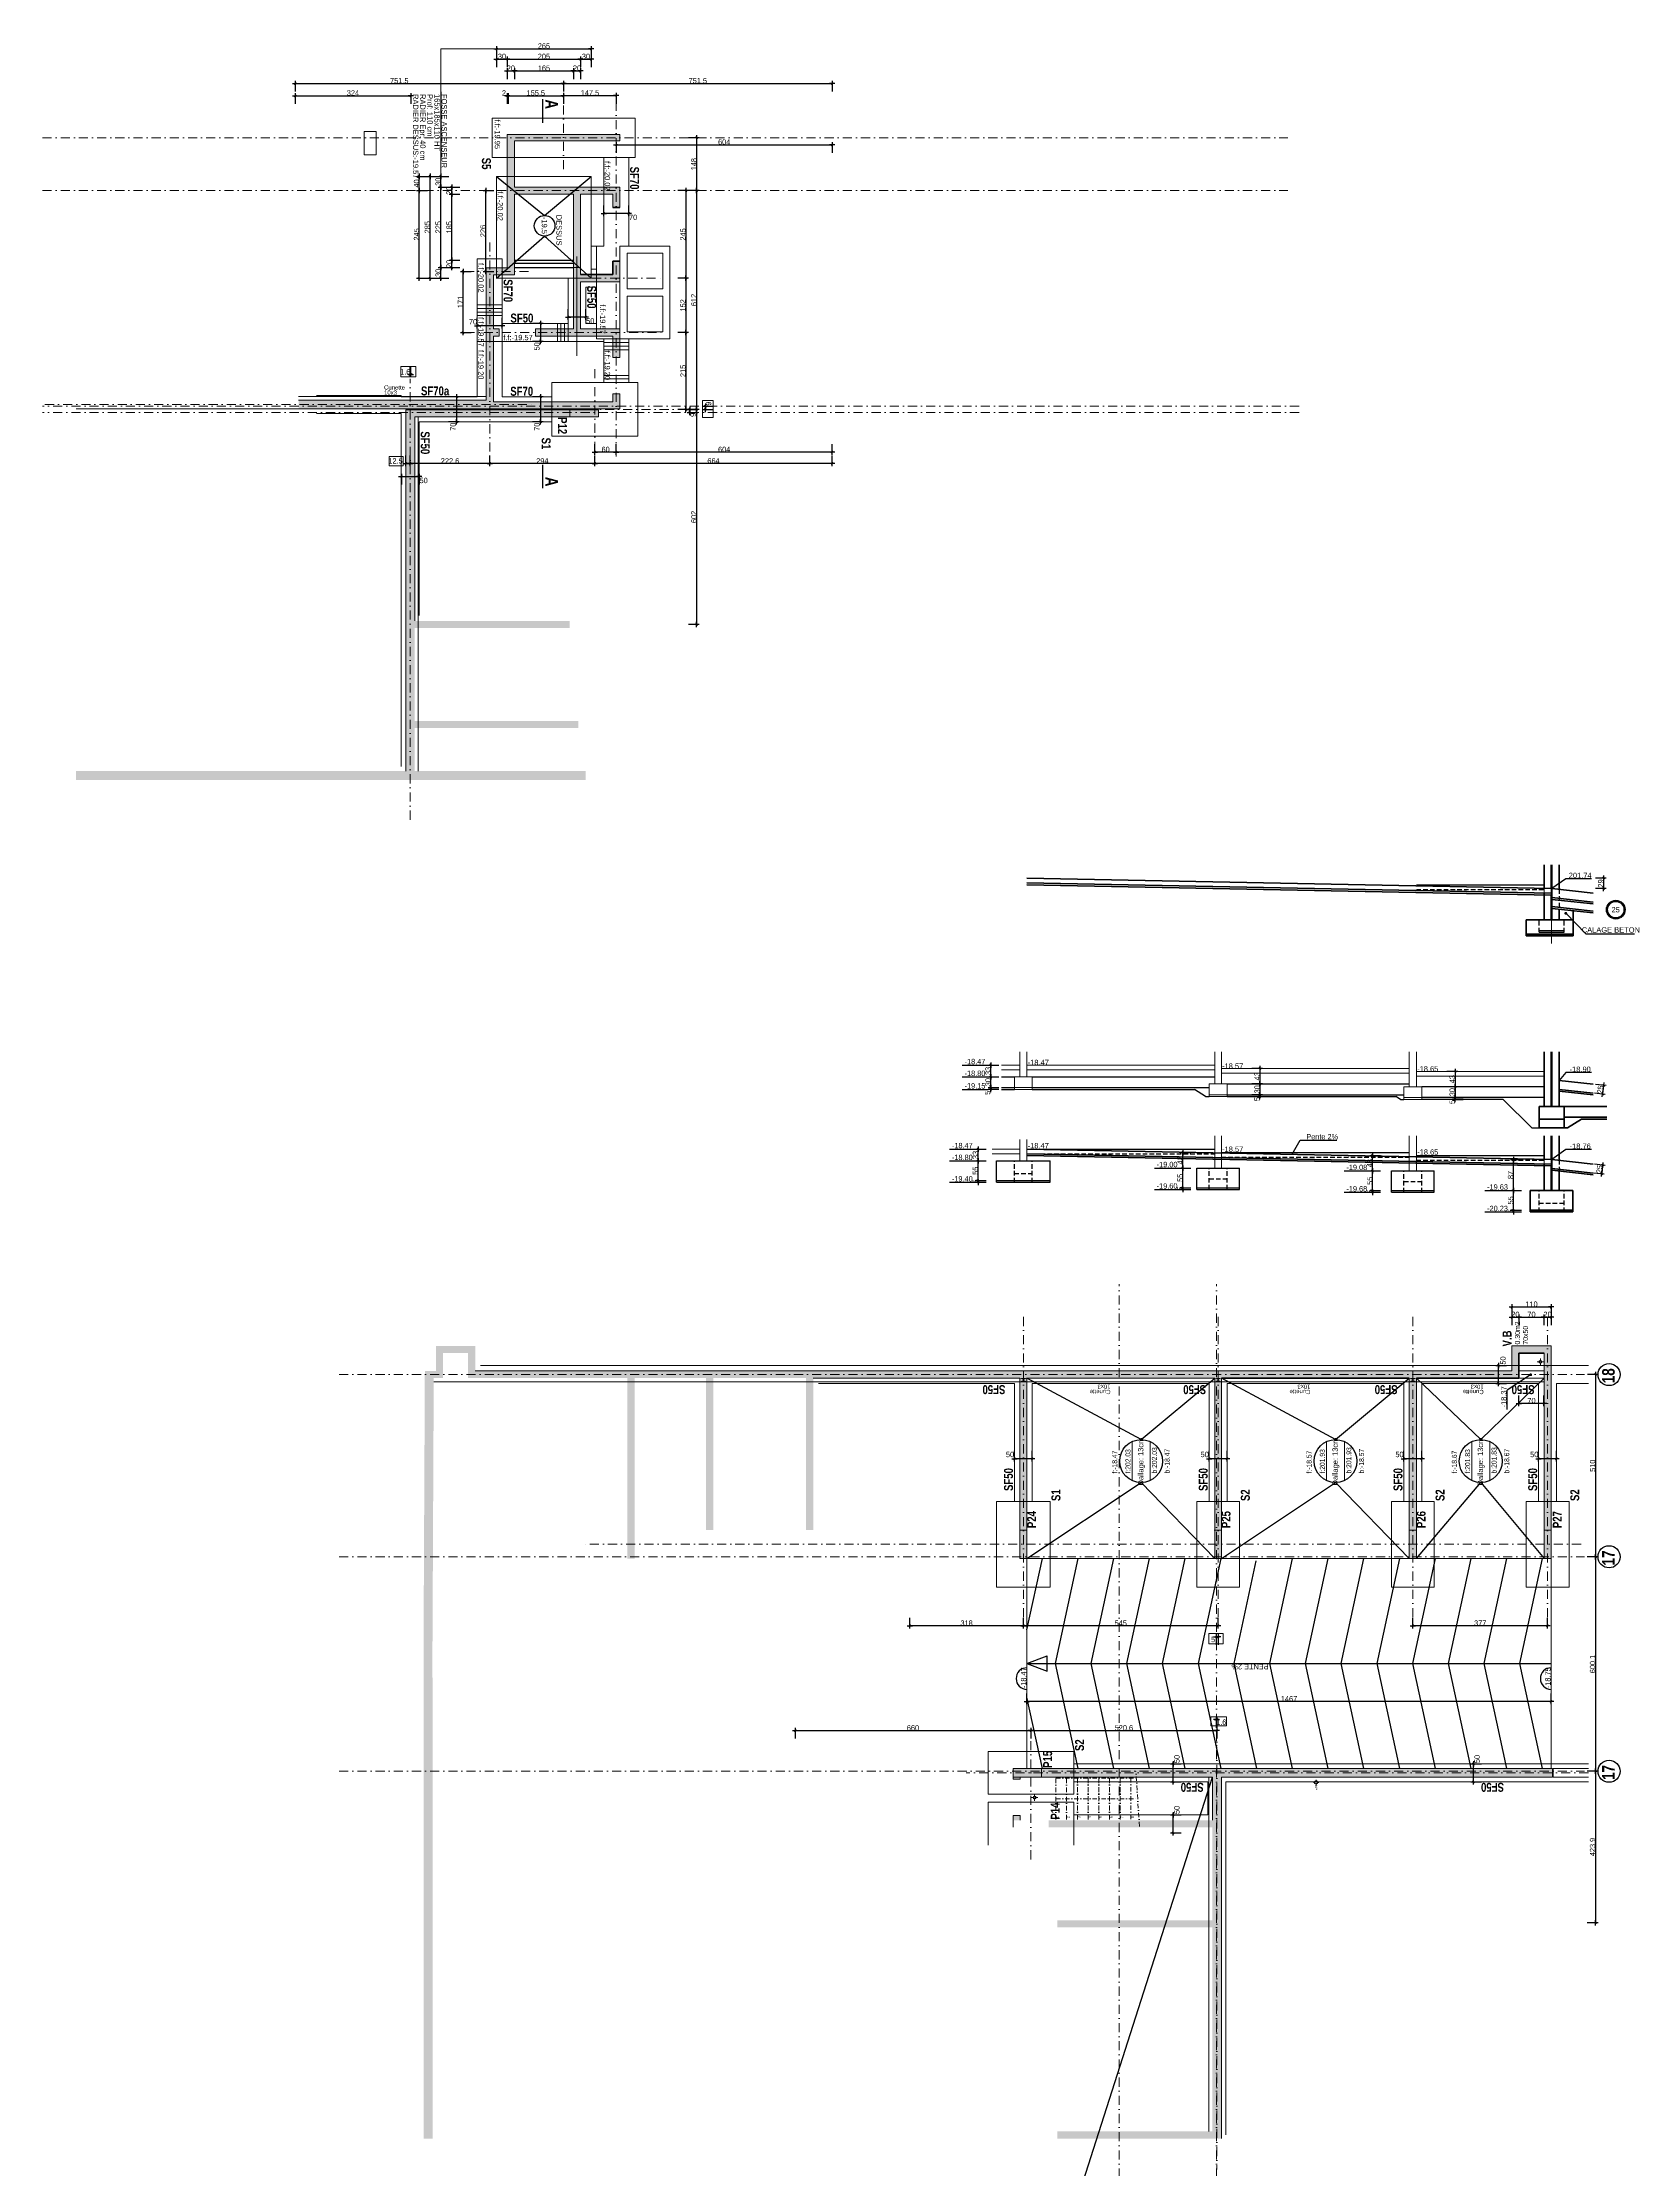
# Model space of a CAD drawing. Header units: centimetres. Extents: x -14085 to 643619, y -47998 to 35592.
# Drawn here: x 60447 to 64902, y 1968 to 7919 of the extents above; entities that cross this region are included whole.
import ezdxf
from ezdxf.enums import TextEntityAlignment as Align

# ---------------------------------------------------------------- set-up
doc = ezdxf.new("R2010")
doc.units = ezdxf.units.CM
doc.header["$PDMODE"] = 1
doc.header["$PDSIZE"] = -2
doc.linetypes.add('CACHEX2', pattern=[19.05, 12.7, -6.35])
doc.linetypes.add('TIRETPTX2', pattern=[50.8, 25.4, -12.7, 0, -12.7])
for name, color, linetype in [('01_cote_gen', 4, 'Continuous'), ('01_linteaux', 2, 'Continuous'), ('01_poch_murs', 253, 'Continuous'), ('01_poch_poteaux', 250, 'Continuous'), ('01_texte', 230, 'Continuous'), ('AA_COTES', 2, 'Continuous')]:
    doc.layers.add(name, color=color, linetype=linetype)
for name, color, linetype, lineweight in [('01_murs_coup', 5, 'Continuous', 60), ('01_sem', 42, 'Continuous', 15), ('01_tram_axes', 2, 'TIRETPTX2', 9), ('B Général', 7, 'Continuous', 5), ('C ANNOTATIONS-prestations', 7, 'Continuous', 5)]:
    doc.layers.add(name, color=color, linetype=linetype, lineweight=lineweight)
doc.styles.add('ARIAL NA', font='ARIALN.TTF')
doc.styles.add('Arial Narrow', font='ARIALN.TTF')
doc.styles.add('Eurostile', font='')
doc.styles.add('impact', font='impact.ttf')
doc.styles.add('MATTE_TXT', font='arial.ttf')
doc.styles.add('STYLE2', font='ARIALN.TTF')
doc.styles.get('Eurostile').set_extended_font_data('Eurostile')
doc.dimstyles.new('JB50', dxfattribs={"dimscale": 0.1, "dimtxt": 150, "dimasz": 15, "dimexe": 0.1, "dimexo": 0.1, "dimgap": 0.09, "dimtad": 1, "dimdec": 1, "dimdsep": 46, "dimtxsty": 'STYLE2', "dimblk1": 'BOND_G', "dimblk2": 'BOND_D', "dimsah": 1, "dimcen": 1.5, "dimdle": 0.01, "dimse1": 1, "dimse2": 1, "dimclrd": 4, "dimclre": 2, "dimclrt": 6, "dimazin": 2, "dimtfac": 2.333333, "dimtdec": 1, "dimtix": 1, "dimtmove": 2, "dimatfit": 3, "dimldrblk": 'BOND_G', "dimfxl": 1, "dimtolj": 1, "dimtzin": 0, "dimarcsym": 0})

# ---------------------------------------------------------------- blocks, each defined once
blk = doc.blocks.new('EP')
at = {"layer": 'B Général', "color": 7, "linetype": 'Continuous', "lineweight": 5}
for p, q in [((-7.5, 0), (-2.5, 0)), ((0, 7.5), (0, 2.5)), ((7.5, 0), (2.5, 0)), ((0, -7.5), (0, -2.5))]:
    blk.add_line(p, q, dxfattribs=at)
at = {"layer": 'B Général', "color": 7, "linetype": 'Continuous', "lineweight": 5, "flags": 128}
for points in [[(-5, 0, -1), (5, 0, -1)], [(-4.3, 0, -1), (4.3, 0, -1)]]:
    blk.add_lwpolyline(points, format="xyb", close=True, dxfattribs=at)
at = {"layer": 'C ANNOTATIONS-prestations', "insert": (7.5, 4), "char_height": 7.06, "attachment_point": 1, "line_spacing_factor": 0.894142, "style": 'Eurostile'}
blk.add_mtext('EP', dxfattribs=at)
blk = doc.blocks.new('BOND_G')
at = {"layer": 'AA_COTES', "color": 0}
for p, q in [((5, 0), (-5, 0)), ((1.8, 1.8), (-1.8, -1.8)), ((0, -5), (0, 15))]:
    blk.add_line(p, q, dxfattribs=at)
blk = doc.blocks.new('BOND_D')
at = {"layer": 'AA_COTES', "color": 0}
for p, q in [((5, 0), (-5, 0)), ((-1.8, -1.8), (1.8, 1.8)), ((0, 5), (0, -15))]:
    blk.add_line(p, q, dxfattribs=at)
blk = doc.blocks.new('*D1871')
at = {"layer": '01_cote_gen', "color": 4, "lineweight": -2, "transparency": 16777216}
blk.add_line((64682.2, 3956.5), (64635.2, 3956.5), dxfattribs=at)
at = {"layer": 'Defpoints', "color": 0, "lineweight": 0, "transparency": 16777216}
for p in [(64633.7, 3966.2), (64633.7, 3956.5), (64683.7, 3966.2)]:
    blk.add_point(p, dxfattribs=at)
at = {"layer": '01_cote_gen', "color": 4, "lineweight": -2, "transparency": 16777216, "xscale": 1.5, "yscale": 1.5, "zscale": 1.5, "rotation": 180}
blk.add_blockref('BOND_D', (64633.7, 3956.5), dxfattribs=at)
at = {"layer": '01_cote_gen', "color": 4, "lineweight": -2, "transparency": 16777216, "xscale": 1.5, "yscale": 1.5, "zscale": 1.5}
blk.add_blockref('BOND_G', (64683.7, 3956.5), dxfattribs=at)
at = {"layer": '01_cote_gen', "color": 6, "lineweight": 0, "transparency": 16777216, "insert": (64621.3, 3968.5), "char_height": 15, "attachment_point": 5, "style": 'STYLE2'}
blk.add_mtext('\\A1;50', dxfattribs=at)
blk = doc.blocks.new('*D1858')
at = {"layer": '01_cote_gen', "color": 4, "lineweight": -2, "transparency": 16777216}
blk.add_line((64305.2, 3956.5), (64258.2, 3956.5), dxfattribs=at)
at = {"layer": 'Defpoints', "color": 0, "lineweight": 0, "transparency": 16777216}
for p in [(64256.7, 3966.2), (64256.7, 3956.5), (64306.7, 3966.2)]:
    blk.add_point(p, dxfattribs=at)
at = {"layer": '01_cote_gen', "color": 4, "lineweight": -2, "transparency": 16777216, "xscale": 1.5, "yscale": 1.5, "zscale": 1.5, "rotation": 180}
blk.add_blockref('BOND_D', (64256.7, 3956.5), dxfattribs=at)
at = {"layer": '01_cote_gen', "color": 4, "lineweight": -2, "transparency": 16777216, "xscale": 1.5, "yscale": 1.5, "zscale": 1.5}
blk.add_blockref('BOND_G', (64306.7, 3956.5), dxfattribs=at)
at = {"layer": '01_cote_gen', "color": 6, "lineweight": 0, "transparency": 16777216, "insert": (64244.3, 3968.5), "char_height": 15, "attachment_point": 5, "style": 'STYLE2'}
blk.add_mtext('\\A1;50', dxfattribs=at)
blk = doc.blocks.new('*D1859')
at = {"layer": '01_cote_gen', "color": 4, "lineweight": -2, "transparency": 16777216}
blk.add_line((63760.2, 3956.5), (63713.2, 3956.5), dxfattribs=at)
at = {"layer": 'Defpoints', "color": 0, "lineweight": 0, "transparency": 16777216}
for p in [(63711.7, 3966.2), (63711.7, 3956.5), (63761.7, 3966.2)]:
    blk.add_point(p, dxfattribs=at)
at = {"layer": '01_cote_gen', "color": 4, "lineweight": -2, "transparency": 16777216, "xscale": 1.5, "yscale": 1.5, "zscale": 1.5, "rotation": 180}
blk.add_blockref('BOND_D', (63711.7, 3956.5), dxfattribs=at)
at = {"layer": '01_cote_gen', "color": 4, "lineweight": -2, "transparency": 16777216, "xscale": 1.5, "yscale": 1.5, "zscale": 1.5}
blk.add_blockref('BOND_G', (63761.7, 3956.5), dxfattribs=at)
at = {"layer": '01_cote_gen', "color": 6, "lineweight": 0, "transparency": 16777216, "insert": (63699.3, 3968.5), "char_height": 15, "attachment_point": 5, "style": 'STYLE2'}
blk.add_mtext('\\A1;50', dxfattribs=at)
blk = doc.blocks.new('*D1860')
at = {"layer": '01_cote_gen', "color": 4, "lineweight": -2, "transparency": 16777216}
blk.add_line((63215.2, 3956.5), (63168.2, 3956.5), dxfattribs=at)
at = {"layer": 'Defpoints', "color": 0, "lineweight": 0, "transparency": 16777216}
for p in [(63166.7, 3966.2), (63166.7, 3956.5), (63216.7, 3966.2)]:
    blk.add_point(p, dxfattribs=at)
at = {"layer": '01_cote_gen', "color": 4, "lineweight": -2, "transparency": 16777216, "xscale": 1.5, "yscale": 1.5, "zscale": 1.5, "rotation": 180}
blk.add_blockref('BOND_D', (63166.7, 3956.5), dxfattribs=at)
at = {"layer": '01_cote_gen', "color": 4, "lineweight": -2, "transparency": 16777216, "xscale": 1.5, "yscale": 1.5, "zscale": 1.5}
blk.add_blockref('BOND_G', (63216.7, 3956.5), dxfattribs=at)
at = {"layer": '01_cote_gen', "color": 6, "lineweight": 0, "transparency": 16777216, "insert": (63154.3, 3968.5), "char_height": 15, "attachment_point": 5, "style": 'STYLE2'}
blk.add_mtext('\\A1;50', dxfattribs=at)
blk = doc.blocks.new('*D1872')
at = {"layer": '01_cote_gen', "color": 4, "lineweight": -2, "transparency": 16777216}
blk.add_line((64521.7, 4168.7), (64521.7, 4215.7), dxfattribs=at)
at = {"layer": 'Defpoints', "color": 0, "lineweight": 0, "transparency": 16777216}
for p in [(64488.9, 4217.2), (64521.7, 4217.2), (64538, 4167.2)]:
    blk.add_point(p, dxfattribs=at)
at = {"layer": '01_cote_gen', "color": 4, "lineweight": -2, "transparency": 16777216, "xscale": 1.5, "yscale": 1.5, "zscale": 1.5}
for name, p, rotation in [('BOND_D', (64521.7, 4217.2), 90), ('BOND_G', (64521.7, 4167.2), 270)]:
    blk.add_blockref(name, p, dxfattribs=dict(at, rotation=rotation))
at = {"layer": '01_cote_gen', "color": 6, "lineweight": 0, "transparency": 16777216, "insert": (64534.1, 4231.5), "char_height": 15, "attachment_point": 5, "rotation": 90, "style": 'STYLE2'}
blk.add_mtext('\\A1;50', dxfattribs=at)
blk = doc.blocks.new('*D1848')
at = {"layer": '01_cote_gen', "color": 4, "lineweight": -2, "transparency": 16777216}
blk.add_line((63611.2, 2911.7), (63611.2, 2958.7), dxfattribs=at)
at = {"layer": 'Defpoints', "color": 0, "lineweight": 0, "transparency": 16777216}
for p in [(63607.9, 2960.2), (63611.2, 2960.2), (63607.9, 2910.2)]:
    blk.add_point(p, dxfattribs=at)
at = {"layer": '01_cote_gen', "color": 4, "lineweight": -2, "transparency": 16777216, "xscale": 1.5, "yscale": 1.5, "zscale": 1.5}
for name, p, rotation in [('BOND_D', (63611.2, 2960.2), 90), ('BOND_G', (63611.2, 2910.2), 270)]:
    blk.add_blockref(name, p, dxfattribs=dict(at, rotation=rotation))
at = {"layer": '01_cote_gen', "color": 6, "lineweight": 0, "transparency": 16777216, "insert": (63621.3, 2973.9), "char_height": 15, "attachment_point": 5, "rotation": 90, "style": 'STYLE2'}
blk.add_mtext('\\A1;50', dxfattribs=at)
blk = doc.blocks.new('*D1849')
at = {"layer": '01_cote_gen', "color": 4, "lineweight": -2, "transparency": 16777216}
blk.add_line((64451.6, 3054.2), (64451.6, 3101.2), dxfattribs=at)
at = {"layer": 'Defpoints', "color": 0, "lineweight": 0, "transparency": 16777216}
for p in [(64448.3, 3102.7), (64451.6, 3102.7), (64448.3, 3052.7)]:
    blk.add_point(p, dxfattribs=at)
at = {"layer": '01_cote_gen', "color": 4, "lineweight": -2, "transparency": 16777216, "xscale": 1.5, "yscale": 1.5, "zscale": 1.5}
for name, p, rotation in [('BOND_D', (64451.6, 3102.7), 90), ('BOND_G', (64451.6, 3052.7), 270)]:
    blk.add_blockref(name, p, dxfattribs=dict(at, rotation=rotation))
at = {"layer": '01_cote_gen', "color": 6, "lineweight": 0, "transparency": 16777216, "insert": (64461.7, 3116.4), "char_height": 15, "attachment_point": 5, "rotation": 90, "style": 'STYLE2'}
blk.add_mtext('\\A1;50', dxfattribs=at)
blk = doc.blocks.new('*D1850')
at = {"layer": '01_cote_gen', "color": 4, "lineweight": -2, "transparency": 16777216}
blk.add_line((63611.2, 3054.2), (63611.2, 3101.2), dxfattribs=at)
at = {"layer": 'Defpoints', "color": 0, "lineweight": 0, "transparency": 16777216}
for p in [(63607.9, 3102.7), (63611.2, 3102.7), (63607.9, 3052.7)]:
    blk.add_point(p, dxfattribs=at)
at = {"layer": '01_cote_gen', "color": 4, "lineweight": -2, "transparency": 16777216, "xscale": 1.5, "yscale": 1.5, "zscale": 1.5}
for name, p, rotation in [('BOND_D', (63611.2, 3102.7), 90), ('BOND_G', (63611.2, 3052.7), 270)]:
    blk.add_blockref(name, p, dxfattribs=dict(at, rotation=rotation))
at = {"layer": '01_cote_gen', "color": 6, "lineweight": 0, "transparency": 16777216, "insert": (63621.3, 3116.4), "char_height": 15, "attachment_point": 5, "rotation": 90, "style": 'STYLE2'}
blk.add_mtext('\\A1;50', dxfattribs=at)
blk = doc.blocks.new('*D1862')
at = {"layer": '01_cote_gen', "color": 4, "lineweight": -2, "transparency": 16777216}
blk.add_line((64647.2, 4111.5), (64580.2, 4111.5), dxfattribs=at)
at = {"layer": 'Defpoints', "color": 0, "lineweight": 0, "transparency": 16777216}
for p in [(64578.7, 4182.2), (64648.7, 4182.2), (64578.7, 4111.5)]:
    blk.add_point(p, dxfattribs=at)
at = {"layer": '01_cote_gen', "color": 4, "lineweight": -2, "transparency": 16777216, "xscale": 1.5, "yscale": 1.5, "zscale": 1.5, "rotation": 180}
blk.add_blockref('BOND_D', (64578.7, 4111.5), dxfattribs=at)
at = {"layer": '01_cote_gen', "color": 4, "lineweight": -2, "transparency": 16777216, "xscale": 1.5, "yscale": 1.5, "zscale": 1.5}
blk.add_blockref('BOND_G', (64648.7, 4111.5), dxfattribs=at)
at = {"layer": '01_cote_gen', "color": 6, "lineweight": 0, "transparency": 16777216, "insert": (64613.7, 4119.2), "char_height": 15, "attachment_point": 5, "style": 'STYLE2'}
blk.add_mtext('\\A1;70', dxfattribs=at)
blk = doc.blocks.new('*D1851')
at = {"layer": '01_cote_gen', "color": 4, "lineweight": -2, "transparency": 16777216}
blk.add_line((64792.6, 4190.7), (64792.6, 3683.7), dxfattribs=at)
at = {"layer": 'Defpoints', "color": 0, "lineweight": 0, "transparency": 16777216}
for p in [(64784.2, 4192.2), (64784.2, 3682.2), (64792.6, 3682.2)]:
    blk.add_point(p, dxfattribs=at)
at = {"layer": '01_cote_gen', "color": 4, "lineweight": -2, "transparency": 16777216, "xscale": 1.5, "yscale": 1.5, "zscale": 1.5}
for name, p, rotation in [('BOND_G', (64792.6, 4192.2), 90), ('BOND_D', (64792.6, 3682.2), 270)]:
    blk.add_blockref(name, p, dxfattribs=dict(at, rotation=rotation))
at = {"layer": '01_cote_gen', "color": 6, "lineweight": 0, "transparency": 16777216, "insert": (64784.9, 3937.2), "char_height": 15, "attachment_point": 5, "rotation": 90, "style": 'STYLE2'}
blk.add_mtext('\\A1;510', dxfattribs=at)
blk = doc.blocks.new('*D1852')
at = {"layer": '01_cote_gen', "color": 4, "lineweight": -2, "transparency": 16777216}
blk.add_line((64792.4, 3680.7), (64792.4, 3083.6), dxfattribs=at)
at = {"layer": 'Defpoints', "color": 0, "lineweight": 0, "transparency": 16777216}
for p in [(64784.2, 3682.2), (64792.4, 3082.1), (64792.4, 3082.1)]:
    blk.add_point(p, dxfattribs=at)
at = {"layer": '01_cote_gen', "color": 4, "lineweight": -2, "transparency": 16777216, "xscale": 1.5, "yscale": 1.5, "zscale": 1.5}
for name, p, rotation in [('BOND_G', (64792.4, 3682.2), 90), ('BOND_D', (64792.4, 3082.1), 270)]:
    blk.add_blockref(name, p, dxfattribs=dict(at, rotation=rotation))
at = {"layer": '01_cote_gen', "color": 6, "lineweight": 0, "transparency": 16777216, "insert": (64784.7, 3382.2), "char_height": 15, "attachment_point": 5, "rotation": 90, "style": 'STYLE2'}
blk.add_mtext('\\A1;600.1', dxfattribs=at)
blk = doc.blocks.new('*D1853')
at = {"layer": '01_cote_gen', "color": 4, "lineweight": -2, "transparency": 16777216}
blk.add_line((64792.4, 3080.6), (64792.4, 2659.7), dxfattribs=at)
at = {"layer": 'Defpoints', "color": 0, "lineweight": 0, "transparency": 16777216}
for p in [(64792.4, 3082.1), (64776.1, 2658.2), (64792.4, 2658.2)]:
    blk.add_point(p, dxfattribs=at)
at = {"layer": '01_cote_gen', "color": 4, "lineweight": -2, "transparency": 16777216, "xscale": 1.5, "yscale": 1.5, "zscale": 1.5}
for name, p, rotation in [('BOND_G', (64792.4, 3082.1), 90), ('BOND_D', (64792.4, 2658.2), 270)]:
    blk.add_blockref(name, p, dxfattribs=dict(at, rotation=rotation))
at = {"layer": '01_cote_gen', "color": 6, "lineweight": 0, "transparency": 16777216, "insert": (64784.7, 2870.2), "char_height": 15, "attachment_point": 5, "rotation": 90, "style": 'STYLE2'}
blk.add_mtext('\\A1;423.9', dxfattribs=at)
blk = doc.blocks.new('*D1863')
at = {"layer": '01_cote_gen', "color": 4, "lineweight": -2, "transparency": 16777216}
blk.add_line((62554.2, 3195.9), (63211.2, 3195.9), dxfattribs=at)
at = {"layer": 'Defpoints', "color": 0, "lineweight": 0, "transparency": 16777216}
for p in [(62552.7, 3173.4), (63212.7, 3195.9), (63212.7, 3173.4)]:
    blk.add_point(p, dxfattribs=at)
at = {"layer": '01_cote_gen', "color": 4, "lineweight": -2, "transparency": 16777216, "xscale": 1.5, "yscale": 1.5, "zscale": 1.5, "rotation": 180}
blk.add_blockref('BOND_G', (62552.7, 3195.9), dxfattribs=at)
at = {"layer": '01_cote_gen', "color": 4, "lineweight": -2, "transparency": 16777216, "xscale": 1.5, "yscale": 1.5, "zscale": 1.5}
blk.add_blockref('BOND_D', (63212.7, 3195.9), dxfattribs=at)
at = {"layer": '01_cote_gen', "color": 6, "lineweight": 0, "transparency": 16777216, "insert": (62882.7, 3203.5), "char_height": 15, "attachment_point": 5, "style": 'STYLE2'}
blk.add_mtext('\\A1;660', dxfattribs=at)
blk = doc.blocks.new('*D1864')
at = {"layer": '01_cote_gen', "color": 4, "lineweight": -2, "transparency": 16777216}
blk.add_line((63214.2, 3195.9), (63731.8, 3195.9), dxfattribs=at)
at = {"layer": 'Defpoints', "color": 0, "lineweight": 0, "transparency": 16777216}
for p in [(63212.7, 3173.4), (63733.3, 3195.9), (63733.3, 3173.4)]:
    blk.add_point(p, dxfattribs=at)
at = {"layer": '01_cote_gen', "color": 4, "lineweight": -2, "transparency": 16777216, "xscale": 1.5, "yscale": 1.5, "zscale": 1.5, "rotation": 180}
blk.add_blockref('BOND_G', (63212.7, 3195.9), dxfattribs=at)
at = {"layer": '01_cote_gen', "color": 4, "lineweight": -2, "transparency": 16777216, "xscale": 1.5, "yscale": 1.5, "zscale": 1.5}
blk.add_blockref('BOND_D', (63733.3, 3195.9), dxfattribs=at)
at = {"layer": '01_cote_gen', "color": 6, "lineweight": 0, "transparency": 16777216, "insert": (63473, 3203.5), "char_height": 15, "attachment_point": 5, "style": 'STYLE2'}
blk.add_mtext('\\A1;520.6', dxfattribs=at)
blk = doc.blocks.new('*D1865')
at = {"layer": '01_cote_gen', "color": 4, "lineweight": -2, "transparency": 16777216}
for p, q in [((63730.2, 3227), (63728.7, 3227)), ((63733.3, 3227), (63731.7, 3227)), ((63734.8, 3227), (63736.3, 3227))]:
    blk.add_line(p, q, dxfattribs=at)
at = {"layer": 'Defpoints', "color": 0, "lineweight": 0, "transparency": 16777216}
for p in [(63731.7, 3227), (63731.7, 3208.6), (63733.3, 3203.4)]:
    blk.add_point(p, dxfattribs=at)
at = {"layer": '01_cote_gen', "color": 4, "lineweight": -2, "transparency": 16777216, "xscale": 1.5, "yscale": 1.5, "zscale": 1.5}
blk.add_blockref('BOND_D', (63731.7, 3227), dxfattribs=at)
at = {"layer": '01_cote_gen', "color": 4, "lineweight": -2, "transparency": 16777216, "xscale": 1.5, "yscale": 1.5, "zscale": 1.5, "rotation": 180}
blk.add_blockref('BOND_G', (63733.3, 3227), dxfattribs=at)
at = {"layer": '01_cote_gen', "color": 6, "lineweight": 0, "transparency": 16777216, "insert": (63745.5, 3219.3), "char_height": 15, "attachment_point": 5, "style": 'STYLE2'}
blk.add_mtext('\\A1;1.6', dxfattribs=at)
blk = doc.blocks.new('*D1866')
at = {"layer": '01_cote_gen', "color": 4, "lineweight": -2, "transparency": 16777216}
blk.add_line((64657.2, 3488.9), (64283.2, 3488.9), dxfattribs=at)
at = {"layer": 'Defpoints', "color": 0, "lineweight": 0, "transparency": 16777216}
for p in [(64281.7, 3513.3), (64658.7, 3513.3), (64281.7, 3488.9)]:
    blk.add_point(p, dxfattribs=at)
at = {"layer": '01_cote_gen', "color": 4, "lineweight": -2, "transparency": 16777216, "xscale": 1.5, "yscale": 1.5, "zscale": 1.5, "rotation": 180}
blk.add_blockref('BOND_D', (64281.7, 3488.9), dxfattribs=at)
at = {"layer": '01_cote_gen', "color": 4, "lineweight": -2, "transparency": 16777216, "xscale": 1.5, "yscale": 1.5, "zscale": 1.5}
blk.add_blockref('BOND_G', (64658.7, 3488.9), dxfattribs=at)
at = {"layer": '01_cote_gen', "color": 6, "lineweight": 0, "transparency": 16777216, "insert": (64470.2, 3496.6), "char_height": 15, "attachment_point": 5, "style": 'STYLE2'}
blk.add_mtext('\\A1;377', dxfattribs=at)
blk = doc.blocks.new('*D1868')
at = {"layer": '01_cote_gen', "color": 4, "lineweight": -2, "transparency": 16777216}
blk.add_line((63735.2, 3488.9), (63193.2, 3488.9), dxfattribs=at)
at = {"layer": 'Defpoints', "color": 0, "lineweight": 0, "transparency": 16777216}
for p in [(63191.7, 3513.3), (63736.7, 3513.3), (63191.7, 3488.9)]:
    blk.add_point(p, dxfattribs=at)
at = {"layer": '01_cote_gen', "color": 4, "lineweight": -2, "transparency": 16777216, "xscale": 1.5, "yscale": 1.5, "zscale": 1.5, "rotation": 180}
blk.add_blockref('BOND_D', (63191.7, 3488.9), dxfattribs=at)
at = {"layer": '01_cote_gen', "color": 4, "lineweight": -2, "transparency": 16777216, "xscale": 1.5, "yscale": 1.5, "zscale": 1.5}
blk.add_blockref('BOND_G', (63736.7, 3488.9), dxfattribs=at)
at = {"layer": '01_cote_gen', "color": 6, "lineweight": 0, "transparency": 16777216, "insert": (63464.2, 3496.6), "char_height": 15, "attachment_point": 5, "style": 'STYLE2'}
blk.add_mtext('\\A1;545', dxfattribs=at)
blk = doc.blocks.new('*D1869')
at = {"layer": '01_cote_gen', "color": 4, "lineweight": -2, "transparency": 16777216}
blk.add_line((63190.2, 3488.9), (62875.2, 3488.9), dxfattribs=at)
at = {"layer": 'Defpoints', "color": 0, "lineweight": 0, "transparency": 16777216}
for p in [(62873.7, 3513.3), (63191.7, 3513.3), (62873.7, 3488.9)]:
    blk.add_point(p, dxfattribs=at)
at = {"layer": '01_cote_gen', "color": 4, "lineweight": -2, "transparency": 16777216, "xscale": 1.5, "yscale": 1.5, "zscale": 1.5, "rotation": 180}
blk.add_blockref('BOND_D', (62873.7, 3488.9), dxfattribs=at)
at = {"layer": '01_cote_gen', "color": 4, "lineweight": -2, "transparency": 16777216, "xscale": 1.5, "yscale": 1.5, "zscale": 1.5}
blk.add_blockref('BOND_G', (63191.7, 3488.9), dxfattribs=at)
at = {"layer": '01_cote_gen', "color": 6, "lineweight": 0, "transparency": 16777216, "insert": (63032.7, 3496.6), "char_height": 15, "attachment_point": 5, "style": 'STYLE2'}
blk.add_mtext('\\A1;318', dxfattribs=at)
blk = doc.blocks.new('*D1870')
at = {"layer": '01_cote_gen', "color": 4, "lineweight": -2, "transparency": 16777216}
blk.add_line((63733.2, 3458.5), (63735.2, 3458.5), dxfattribs=at)
at = {"layer": 'Defpoints', "color": 0, "lineweight": 0, "transparency": 16777216}
for p in [(63731.7, 3523.6), (63736.7, 3523.6), (63736.7, 3458.5)]:
    blk.add_point(p, dxfattribs=at)
at = {"layer": '01_cote_gen', "color": 4, "lineweight": -2, "transparency": 16777216, "xscale": 1.5, "yscale": 1.5, "zscale": 1.5, "rotation": 180}
blk.add_blockref('BOND_G', (63731.7, 3458.5), dxfattribs=at)
at = {"layer": '01_cote_gen', "color": 4, "lineweight": -2, "transparency": 16777216, "xscale": 1.5, "yscale": 1.5, "zscale": 1.5}
blk.add_blockref('BOND_D', (63736.7, 3458.5), dxfattribs=at)
at = {"layer": '01_cote_gen', "color": 6, "lineweight": 0, "transparency": 16777216, "insert": (63722.6, 3450.9), "char_height": 15, "attachment_point": 5, "style": 'STYLE2'}
blk.add_mtext('\\A1;5', dxfattribs=at)
blk = doc.blocks.new('*D1861')
at = {"layer": '01_cote_gen', "color": 4, "lineweight": -2, "transparency": 16777216}
blk.add_line((64667.2, 3277.2), (63203.2, 3277.2), dxfattribs=at)
at = {"layer": 'Defpoints', "color": 0, "lineweight": 0, "transparency": 16777216}
for p in [(63201.7, 3289.8), (63201.7, 3277.2), (64668.7, 3283.5)]:
    blk.add_point(p, dxfattribs=at)
at = {"layer": '01_cote_gen', "color": 4, "lineweight": -2, "transparency": 16777216, "xscale": 1.5, "yscale": 1.5, "zscale": 1.5, "rotation": 180}
blk.add_blockref('BOND_D', (63201.7, 3277.2), dxfattribs=at)
at = {"layer": '01_cote_gen', "color": 4, "lineweight": -2, "transparency": 16777216, "xscale": 1.5, "yscale": 1.5, "zscale": 1.5}
blk.add_blockref('BOND_G', (64668.7, 3277.2), dxfattribs=at)
at = {"layer": '01_cote_gen', "color": 6, "lineweight": 0, "transparency": 16777216, "insert": (63935.2, 3284.8), "char_height": 15, "attachment_point": 5, "style": 'STYLE2'}
blk.add_mtext('\\A1;1467', dxfattribs=at)
blk = doc.blocks.new('*D1854')
at = {"layer": '01_cote_gen', "color": 4, "lineweight": -2, "transparency": 16777216}
blk.add_line((64560.2, 4381.3), (64667.2, 4381.3), dxfattribs=at)
at = {"layer": 'Defpoints', "color": 0, "lineweight": 0, "transparency": 16777216}
for p in [(64668.7, 4381.3), (64558.7, 4275.3), (64668.7, 4275.3)]:
    blk.add_point(p, dxfattribs=at)
at = {"layer": '01_cote_gen', "color": 4, "lineweight": -2, "transparency": 16777216, "xscale": 1.5, "yscale": 1.5, "zscale": 1.5, "rotation": 180}
blk.add_blockref('BOND_G', (64558.7, 4381.3), dxfattribs=at)
at = {"layer": '01_cote_gen', "color": 4, "lineweight": -2, "transparency": 16777216, "xscale": 1.5, "yscale": 1.5, "zscale": 1.5}
blk.add_blockref('BOND_D', (64668.7, 4381.3), dxfattribs=at)
at = {"layer": '01_cote_gen', "color": 6, "lineweight": 0, "transparency": 16777216, "insert": (64613.7, 4389), "char_height": 15, "attachment_point": 5, "style": 'STYLE2'}
blk.add_mtext('\\A1;110', dxfattribs=at)
blk = doc.blocks.new('*D1855')
at = {"layer": '01_cote_gen', "color": 4, "lineweight": -2, "transparency": 16777216}
blk.add_line((64560.2, 4352.8), (64577.2, 4352.8), dxfattribs=at)
at = {"layer": 'Defpoints', "color": 0, "lineweight": 0, "transparency": 16777216}
for p in [(64578.7, 4352.8), (64558.7, 4275.3), (64578.7, 4255.1)]:
    blk.add_point(p, dxfattribs=at)
at = {"layer": '01_cote_gen', "color": 4, "lineweight": -2, "transparency": 16777216, "xscale": 1.5, "yscale": 1.5, "zscale": 1.5, "rotation": 180}
blk.add_blockref('BOND_G', (64558.7, 4352.8), dxfattribs=at)
at = {"layer": '01_cote_gen', "color": 4, "lineweight": -2, "transparency": 16777216, "xscale": 1.5, "yscale": 1.5, "zscale": 1.5}
blk.add_blockref('BOND_D', (64578.7, 4352.8), dxfattribs=at)
at = {"layer": '01_cote_gen', "color": 6, "lineweight": 0, "transparency": 16777216, "insert": (64568.7, 4360.5), "char_height": 15, "attachment_point": 5, "style": 'STYLE2'}
blk.add_mtext('\\A1;20', dxfattribs=at)
blk = doc.blocks.new('*D1856')
at = {"layer": '01_cote_gen', "color": 4, "lineweight": -2, "transparency": 16777216}
blk.add_line((64580.2, 4352.8), (64647.2, 4352.8), dxfattribs=at)
at = {"layer": 'Defpoints', "color": 0, "lineweight": 0, "transparency": 16777216}
for p in [(64648.7, 4352.8), (64578.7, 4339.4), (64648.7, 4250)]:
    blk.add_point(p, dxfattribs=at)
at = {"layer": '01_cote_gen', "color": 4, "lineweight": -2, "transparency": 16777216, "xscale": 1.5, "yscale": 1.5, "zscale": 1.5, "rotation": 180}
blk.add_blockref('BOND_G', (64578.7, 4352.8), dxfattribs=at)
at = {"layer": '01_cote_gen', "color": 4, "lineweight": -2, "transparency": 16777216, "xscale": 1.5, "yscale": 1.5, "zscale": 1.5}
blk.add_blockref('BOND_D', (64648.7, 4352.8), dxfattribs=at)
at = {"layer": '01_cote_gen', "color": 6, "lineweight": 0, "transparency": 16777216, "insert": (64613.7, 4360.5), "char_height": 15, "attachment_point": 5, "style": 'STYLE2'}
blk.add_mtext('\\A1;70', dxfattribs=at)
blk = doc.blocks.new('*D1857')
at = {"layer": '01_cote_gen', "color": 4, "lineweight": -2, "transparency": 16777216}
blk.add_line((64650.2, 4352.8), (64667.2, 4352.8), dxfattribs=at)
at = {"layer": 'Defpoints', "color": 0, "lineweight": 0, "transparency": 16777216}
for p in [(64668.7, 4352.8), (64648.7, 4334.9), (64668.7, 4275.3)]:
    blk.add_point(p, dxfattribs=at)
at = {"layer": '01_cote_gen', "color": 4, "lineweight": -2, "transparency": 16777216, "xscale": 1.5, "yscale": 1.5, "zscale": 1.5, "rotation": 180}
blk.add_blockref('BOND_G', (64648.7, 4352.8), dxfattribs=at)
at = {"layer": '01_cote_gen', "color": 4, "lineweight": -2, "transparency": 16777216, "xscale": 1.5, "yscale": 1.5, "zscale": 1.5}
blk.add_blockref('BOND_D', (64668.7, 4352.8), dxfattribs=at)
at = {"layer": '01_cote_gen', "color": 6, "lineweight": 0, "transparency": 16777216, "insert": (64658.7, 4360.5), "char_height": 15, "attachment_point": 5, "style": 'STYLE2'}
blk.add_mtext('\\A1;20', dxfattribs=at)
blk = doc.blocks.new('*D1873')
at = {"layer": '01_cote_gen', "color": 4, "lineweight": -2, "ltscale": 0.2, "transparency": 16777216}
blk.add_line((64815.3, 5579.4), (64815.3, 5553.4), dxfattribs=at)
at = {"layer": 'Defpoints', "color": 0, "lineweight": 0, "ltscale": 0.2, "transparency": 16777216}
for p in [(63244.9, 5580.9), (64726.4, 5551.9), (64815.3, 5551.9)]:
    blk.add_point(p, dxfattribs=at)
at = {"layer": '01_cote_gen', "color": 4, "lineweight": -2, "ltscale": 0.2, "transparency": 16777216, "xscale": 1.5, "yscale": 1.5, "zscale": 1.5}
for name, p, rotation in [('BOND_G', (64815.3, 5580.9), 90), ('BOND_D', (64815.3, 5551.9), 270)]:
    blk.add_blockref(name, p, dxfattribs=dict(at, rotation=rotation))
at = {"layer": '01_cote_gen', "color": 6, "lineweight": 0, "ltscale": 0.2, "transparency": 16777216, "insert": (64807.6, 5566.4), "char_height": 15, "attachment_point": 5, "rotation": 90, "style": 'STYLE2'}
blk.add_mtext('\\A1;29', dxfattribs=at)
blk = doc.blocks.new('*D1874')
at = {"layer": '01_cote_gen', "color": 4, "lineweight": -2, "ltscale": 0.2, "transparency": 16777216}
blk.add_line((64812.6, 4776.9), (64810.2, 4755.1), dxfattribs=at)
at = {"layer": 'Defpoints', "color": 0, "lineweight": 0, "ltscale": 0.2, "transparency": 16777216}
for p in [(64771.8, 4783), (64769.1, 4758.1), (64810.1, 4753.6)]:
    blk.add_point(p, dxfattribs=at)
at = {"layer": '01_cote_gen', "color": 4, "lineweight": -2, "ltscale": 0.2, "transparency": 16777216, "xscale": 1.5, "yscale": 1.5, "zscale": 1.5}
for name, p, rotation in [('BOND_D', (64810.1, 4753.6), 263.6958180651276), ('BOND_G', (64812.8, 4778.4), 83.69581806512765)]:
    blk.add_blockref(name, p, dxfattribs=dict(at, rotation=rotation))
at = {"layer": '01_cote_gen', "color": 6, "lineweight": 0, "ltscale": 0.2, "transparency": 16777216, "insert": (64803.8, 4766.8), "char_height": 15, "attachment_point": 5, "rotation": 83.69582, "style": 'STYLE2'}
blk.add_mtext('\\A1;25', dxfattribs=at)
blk = doc.blocks.new('*D1875')
at = {"layer": '01_cote_gen', "color": 4, "lineweight": -2, "ltscale": 0.2, "transparency": 16777216}
blk.add_line((63065.1, 4736.6), (63065.1, 4788.6), dxfattribs=at)
at = {"layer": 'Defpoints', "color": 0, "lineweight": 0, "ltscale": 0.2, "transparency": 16777216}
for p in [(63065.1, 4790.1), (63116.7, 4790.1), (63116.7, 4735.1)]:
    blk.add_point(p, dxfattribs=at)
at = {"layer": '01_cote_gen', "color": 4, "lineweight": -2, "ltscale": 0.2, "transparency": 16777216, "xscale": 1.5, "yscale": 1.5, "zscale": 1.5}
for name, p, rotation in [('BOND_D', (63065.1, 4790.1), 90), ('BOND_G', (63065.1, 4735.1), 270)]:
    blk.add_blockref(name, p, dxfattribs=dict(at, rotation=rotation))
at = {"layer": '01_cote_gen', "color": 6, "lineweight": 0, "ltscale": 0.2, "transparency": 16777216, "insert": (63057.5, 4762.6), "char_height": 15, "attachment_point": 5, "rotation": 90, "style": 'STYLE2'}
blk.add_mtext('\\A1;55', dxfattribs=at)
blk = doc.blocks.new('*D1876')
at = {"layer": '01_cote_gen', "color": 4, "lineweight": -2, "ltscale": 0.2, "transparency": 16777216}
for p, q in [((63065.1, 4736.6), (63065.1, 4738.1)), ((63065.1, 4735.1), (63065.1, 4730.1)), ((63065.1, 4728.6), (63065.1, 4727.1))]:
    blk.add_line(p, q, dxfattribs=at)
at = {"layer": 'Defpoints', "color": 0, "lineweight": 0, "ltscale": 0.2, "transparency": 16777216}
for p in [(63065.1, 4730.1), (63116.7, 4735.1), (63116.7, 4730.1)]:
    blk.add_point(p, dxfattribs=at)
at = {"layer": '01_cote_gen', "color": 4, "lineweight": -2, "ltscale": 0.2, "transparency": 16777216, "xscale": 1.5, "yscale": 1.5, "zscale": 1.5}
for name, p, rotation in [('BOND_G', (63065.1, 4735.1), 270), ('BOND_D', (63065.1, 4730.1), 90)]:
    blk.add_blockref(name, p, dxfattribs=dict(at, rotation=rotation))
at = {"layer": '01_cote_gen', "color": 6, "lineweight": 0, "ltscale": 0.2, "transparency": 16777216, "insert": (63057.5, 4732.6), "char_height": 15, "attachment_point": 5, "rotation": 90, "style": 'STYLE2'}
blk.add_mtext('\\A1;5', dxfattribs=at)
blk = doc.blocks.new('*D1877')
at = {"layer": '01_cote_gen', "color": 4, "lineweight": -2, "ltscale": 0.2, "transparency": 16777216}
blk.add_line((63065.1, 4791.6), (63065.1, 4821.6), dxfattribs=at)
at = {"layer": 'Defpoints', "color": 0, "lineweight": 0, "ltscale": 0.2, "transparency": 16777216}
for p in [(63065.1, 4823.1), (63116.7, 4823.1), (63116.7, 4790.1)]:
    blk.add_point(p, dxfattribs=at)
at = {"layer": '01_cote_gen', "color": 4, "lineweight": -2, "ltscale": 0.2, "transparency": 16777216, "xscale": 1.5, "yscale": 1.5, "zscale": 1.5}
for name, p, rotation in [('BOND_D', (63065.1, 4823.1), 90), ('BOND_G', (63065.1, 4790.1), 270)]:
    blk.add_blockref(name, p, dxfattribs=dict(at, rotation=rotation))
at = {"layer": '01_cote_gen', "color": 6, "lineweight": 0, "ltscale": 0.2, "transparency": 16777216, "insert": (63057.4, 4806.6), "char_height": 15, "attachment_point": 5, "rotation": 90, "style": 'STYLE2'}
blk.add_mtext('\\A1;33', dxfattribs=at)
blk = doc.blocks.new('*D1878')
at = {"layer": '01_cote_gen', "color": 4, "lineweight": -2, "ltscale": 0.2, "transparency": 16777216}
blk.add_line((64562.9, 4708.6), (64562.9, 4792.6), dxfattribs=at)
at = {"layer": 'Defpoints', "color": 0, "lineweight": 0, "ltscale": 0.2, "transparency": 16777216}
for p in [(64562.9, 4794.1), (64658.8, 4794.1), (64589.1, 4707.1)]:
    blk.add_point(p, dxfattribs=at)
at = {"layer": '01_cote_gen', "color": 4, "lineweight": -2, "ltscale": 0.2, "transparency": 16777216, "xscale": 1.5, "yscale": 1.5, "zscale": 1.5}
for name, p, rotation in [('BOND_D', (64562.9, 4794.1), 90), ('BOND_G', (64562.9, 4707.1), 270)]:
    blk.add_blockref(name, p, dxfattribs=dict(at, rotation=rotation))
at = {"layer": '01_cote_gen', "color": 6, "lineweight": 0, "ltscale": 0.2, "transparency": 16777216, "insert": (64555.2, 4750.6), "char_height": 15, "attachment_point": 5, "rotation": 90, "style": 'STYLE2'}
blk.add_mtext('\\A1;87', dxfattribs=at)
blk = doc.blocks.new('*D1879')
at = {"layer": '01_cote_gen', "color": 4, "lineweight": -2, "ltscale": 0.2, "transparency": 16777216}
blk.add_line((64562.9, 4653.6), (64562.9, 4705.6), dxfattribs=at)
at = {"layer": 'Defpoints', "color": 0, "lineweight": 0, "ltscale": 0.2, "transparency": 16777216}
for p in [(64562.9, 4707.1), (64578.8, 4707.1), (64589.1, 4652.1)]:
    blk.add_point(p, dxfattribs=at)
at = {"layer": '01_cote_gen', "color": 4, "lineweight": -2, "ltscale": 0.2, "transparency": 16777216, "xscale": 1.5, "yscale": 1.5, "zscale": 1.5}
for name, p, rotation in [('BOND_D', (64562.9, 4707.1), 90), ('BOND_G', (64562.9, 4652.1), 270)]:
    blk.add_blockref(name, p, dxfattribs=dict(at, rotation=rotation))
at = {"layer": '01_cote_gen', "color": 6, "lineweight": 0, "ltscale": 0.2, "transparency": 16777216, "insert": (64555.2, 4679.6), "char_height": 15, "attachment_point": 5, "rotation": 90, "style": 'STYLE2'}
blk.add_mtext('\\A1;55', dxfattribs=at)
blk = doc.blocks.new('*D1880')
at = {"layer": '01_cote_gen', "color": 4, "lineweight": -2, "ltscale": 0.2, "transparency": 16777216}
for p, q in [((64562.9, 4653.6), (64562.9, 4655.1)), ((64562.9, 4652.1), (64562.9, 4647.1)), ((64562.9, 4645.6), (64562.9, 4644.1))]:
    blk.add_line(p, q, dxfattribs=at)
at = {"layer": 'Defpoints', "color": 0, "lineweight": 0, "ltscale": 0.2, "transparency": 16777216}
for p in [(64562.9, 4647.1), (64609.7, 4652.1), (64609.7, 4647.1)]:
    blk.add_point(p, dxfattribs=at)
at = {"layer": '01_cote_gen', "color": 4, "lineweight": -2, "ltscale": 0.2, "transparency": 16777216, "xscale": 1.5, "yscale": 1.5, "zscale": 1.5}
for name, p, rotation in [('BOND_G', (64562.9, 4652.1), 270), ('BOND_D', (64562.9, 4647.1), 90)]:
    blk.add_blockref(name, p, dxfattribs=dict(at, rotation=rotation))
at = {"layer": '01_cote_gen', "color": 6, "lineweight": 0, "ltscale": 0.2, "transparency": 16777216, "insert": (64555.2, 4649.6), "char_height": 15, "attachment_point": 5, "rotation": 90, "style": 'STYLE2'}
blk.add_mtext('\\A1;5', dxfattribs=at)
blk = doc.blocks.new('*D1881')
at = {"layer": '01_cote_gen', "color": 4, "lineweight": -2, "ltscale": 0.2, "transparency": 16777216}
blk.add_line((63638.1, 4771.6), (63638.1, 4811.6), dxfattribs=at)
at = {"layer": 'Defpoints', "color": 0, "lineweight": 0, "ltscale": 0.2, "transparency": 16777216}
for p in [(63638.1, 4813.1), (63754, 4770.1), (63820.3, 4813.1)]:
    blk.add_point(p, dxfattribs=at)
at = {"layer": '01_cote_gen', "color": 4, "lineweight": -2, "ltscale": 0.2, "transparency": 16777216, "xscale": 1.5, "yscale": 1.5, "zscale": 1.5}
for name, p, rotation in [('BOND_D', (63638.1, 4813.1), 90), ('BOND_G', (63638.1, 4770.1), 270)]:
    blk.add_blockref(name, p, dxfattribs=dict(at, rotation=rotation))
at = {"layer": '01_cote_gen', "color": 6, "lineweight": 0, "ltscale": 0.2, "transparency": 16777216, "insert": (63630.4, 4791.6), "char_height": 15, "attachment_point": 5, "rotation": 90, "style": 'STYLE2'}
blk.add_mtext('\\A1;43', dxfattribs=at)
blk = doc.blocks.new('*D1882')
at = {"layer": '01_cote_gen', "color": 4, "lineweight": -2, "ltscale": 0.2, "transparency": 16777216}
blk.add_line((63638.1, 4716.6), (63638.1, 4768.6), dxfattribs=at)
at = {"layer": 'Defpoints', "color": 0, "lineweight": 0, "ltscale": 0.2, "transparency": 16777216}
for p in [(63638.1, 4770.1), (63676.7, 4770.1), (63676.7, 4715.1)]:
    blk.add_point(p, dxfattribs=at)
at = {"layer": '01_cote_gen', "color": 4, "lineweight": -2, "ltscale": 0.2, "transparency": 16777216, "xscale": 1.5, "yscale": 1.5, "zscale": 1.5}
for name, p, rotation in [('BOND_D', (63638.1, 4770.1), 90), ('BOND_G', (63638.1, 4715.1), 270)]:
    blk.add_blockref(name, p, dxfattribs=dict(at, rotation=rotation))
at = {"layer": '01_cote_gen', "color": 6, "lineweight": 0, "ltscale": 0.2, "transparency": 16777216, "insert": (63630.5, 4742.6), "char_height": 15, "attachment_point": 5, "rotation": 90, "style": 'STYLE2'}
blk.add_mtext('\\A1;55', dxfattribs=at)
blk = doc.blocks.new('*D1883')
at = {"layer": '01_cote_gen', "color": 4, "lineweight": -2, "ltscale": 0.2, "transparency": 16777216}
for p, q in [((63638.1, 4716.6), (63638.1, 4718.1)), ((63638.1, 4715.1), (63638.1, 4710.1)), ((63638.1, 4708.6), (63638.1, 4707.1))]:
    blk.add_line(p, q, dxfattribs=at)
at = {"layer": 'Defpoints', "color": 0, "lineweight": 0, "ltscale": 0.2, "transparency": 16777216}
for p in [(63638.1, 4710.1), (63676.7, 4715.1), (63676.7, 4710.1)]:
    blk.add_point(p, dxfattribs=at)
at = {"layer": '01_cote_gen', "color": 4, "lineweight": -2, "ltscale": 0.2, "transparency": 16777216, "xscale": 1.5, "yscale": 1.5, "zscale": 1.5}
for name, p, rotation in [('BOND_G', (63638.1, 4715.1), 270), ('BOND_D', (63638.1, 4710.1), 90)]:
    blk.add_blockref(name, p, dxfattribs=dict(at, rotation=rotation))
at = {"layer": '01_cote_gen', "color": 6, "lineweight": 0, "ltscale": 0.2, "transparency": 16777216, "insert": (63630.5, 4712.6), "char_height": 15, "attachment_point": 5, "rotation": 90, "style": 'STYLE2'}
blk.add_mtext('\\A1;5', dxfattribs=at)
blk = doc.blocks.new('*D1884')
at = {"layer": '01_cote_gen', "color": 4, "lineweight": -2, "ltscale": 0.2, "transparency": 16777216}
blk.add_line((64169.1, 4763.6), (64169.1, 4803.6), dxfattribs=at)
at = {"layer": 'Defpoints', "color": 0, "lineweight": 0, "ltscale": 0.2, "transparency": 16777216}
for p in [(64169.1, 4805.1), (64291.7, 4805.1), (64317.2, 4762.1)]:
    blk.add_point(p, dxfattribs=at)
at = {"layer": '01_cote_gen', "color": 4, "lineweight": -2, "ltscale": 0.2, "transparency": 16777216, "xscale": 1.5, "yscale": 1.5, "zscale": 1.5}
for name, p, rotation in [('BOND_D', (64169.1, 4805.1), 90), ('BOND_G', (64169.1, 4762.1), 270)]:
    blk.add_blockref(name, p, dxfattribs=dict(at, rotation=rotation))
at = {"layer": '01_cote_gen', "color": 6, "lineweight": 0, "ltscale": 0.2, "transparency": 16777216, "insert": (64161.4, 4783.6), "char_height": 15, "attachment_point": 5, "rotation": 90, "style": 'STYLE2'}
blk.add_mtext('\\A1;43', dxfattribs=at)
blk = doc.blocks.new('*D1885')
at = {"layer": '01_cote_gen', "color": 4, "lineweight": -2, "ltscale": 0.2, "transparency": 16777216}
blk.add_line((64169.1, 4708.6), (64169.1, 4760.6), dxfattribs=at)
at = {"layer": 'Defpoints', "color": 0, "lineweight": 0, "ltscale": 0.2, "transparency": 16777216}
for p in [(64169.1, 4762.1), (64221.7, 4762.1), (64221.7, 4707.1)]:
    blk.add_point(p, dxfattribs=at)
at = {"layer": '01_cote_gen', "color": 4, "lineweight": -2, "ltscale": 0.2, "transparency": 16777216, "xscale": 1.5, "yscale": 1.5, "zscale": 1.5}
for name, p, rotation in [('BOND_D', (64169.1, 4762.1), 90), ('BOND_G', (64169.1, 4707.1), 270)]:
    blk.add_blockref(name, p, dxfattribs=dict(at, rotation=rotation))
at = {"layer": '01_cote_gen', "color": 6, "lineweight": 0, "ltscale": 0.2, "transparency": 16777216, "insert": (64161.5, 4734.6), "char_height": 15, "attachment_point": 5, "rotation": 90, "style": 'STYLE2'}
blk.add_mtext('\\A1;55', dxfattribs=at)
blk = doc.blocks.new('*D1886')
at = {"layer": '01_cote_gen', "color": 4, "lineweight": -2, "ltscale": 0.2, "transparency": 16777216}
for p, q in [((64169.1, 4708.6), (64169.1, 4710.1)), ((64169.1, 4707.1), (64169.1, 4702.1)), ((64169.1, 4700.6), (64169.1, 4699.1))]:
    blk.add_line(p, q, dxfattribs=at)
at = {"layer": 'Defpoints', "color": 0, "lineweight": 0, "ltscale": 0.2, "transparency": 16777216}
for p in [(64169.1, 4702.1), (64231.9, 4707.1), (64231.9, 4702.1)]:
    blk.add_point(p, dxfattribs=at)
at = {"layer": '01_cote_gen', "color": 4, "lineweight": -2, "ltscale": 0.2, "transparency": 16777216, "xscale": 1.5, "yscale": 1.5, "zscale": 1.5}
for name, p, rotation in [('BOND_G', (64169.1, 4707.1), 270), ('BOND_D', (64169.1, 4702.1), 90)]:
    blk.add_blockref(name, p, dxfattribs=dict(at, rotation=rotation))
at = {"layer": '01_cote_gen', "color": 6, "lineweight": 0, "ltscale": 0.2, "transparency": 16777216, "insert": (64161.5, 4704.6), "char_height": 15, "attachment_point": 5, "rotation": 90, "style": 'STYLE2'}
blk.add_mtext('\\A1;5', dxfattribs=at)
blk = doc.blocks.new('*D1887')
at = {"layer": '01_cote_gen', "color": 4, "lineweight": -2, "ltscale": 0.2, "transparency": 16777216}
blk.add_line((64815.2, 5000), (64812.8, 4978.2), dxfattribs=at)
at = {"layer": 'Defpoints', "color": 0, "lineweight": 0, "ltscale": 0.2, "transparency": 16777216}
for p in [(64774.3, 5006), (64771.6, 4981.2), (64812.6, 4976.7)]:
    blk.add_point(p, dxfattribs=at)
at = {"layer": '01_cote_gen', "color": 4, "lineweight": -2, "ltscale": 0.2, "transparency": 16777216, "xscale": 1.5, "yscale": 1.5, "zscale": 1.5}
for name, p, rotation in [('BOND_G', (64815.3, 5001.5), 83.69581806512765), ('BOND_D', (64812.6, 4976.7), 263.6958180651276)]:
    blk.add_blockref(name, p, dxfattribs=dict(at, rotation=rotation))
at = {"layer": '01_cote_gen', "color": 6, "lineweight": 0, "ltscale": 0.2, "transparency": 16777216, "insert": (64806.3, 4989.9), "char_height": 15, "attachment_point": 5, "rotation": 83.69582, "style": 'STYLE2'}
blk.add_mtext('\\A1;25', dxfattribs=at)
blk = doc.blocks.new('*D1888')
at = {"layer": '01_cote_gen', "color": 4, "lineweight": -2, "ltscale": 0.2, "transparency": 16777216}
blk.add_line((64399.7, 5038.8), (64399.7, 4998.8), dxfattribs=at)
at = {"layer": 'Defpoints', "color": 0, "lineweight": 0, "ltscale": 0.2, "transparency": 16777216}
for p in [(64408.9, 5040.3), (64399.7, 4997.3), (64408.9, 4997.3)]:
    blk.add_point(p, dxfattribs=at)
at = {"layer": '01_cote_gen', "color": 4, "lineweight": -2, "ltscale": 0.2, "transparency": 16777216, "xscale": 1.5, "yscale": 1.5, "zscale": 1.5}
for name, p, rotation in [('BOND_G', (64399.7, 5040.3), 90), ('BOND_D', (64399.7, 4997.3), 270)]:
    blk.add_blockref(name, p, dxfattribs=dict(at, rotation=rotation))
at = {"layer": '01_cote_gen', "color": 6, "lineweight": 0, "ltscale": 0.2, "transparency": 16777216, "insert": (64392, 5018.8), "char_height": 15, "attachment_point": 5, "rotation": 90, "style": 'STYLE2'}
blk.add_mtext('\\A1;43', dxfattribs=at)
blk = doc.blocks.new('*D1889')
at = {"layer": '01_cote_gen', "color": 4, "lineweight": -2, "ltscale": 0.2, "transparency": 16777216}
blk.add_line((64399.7, 4995.8), (64399.7, 4968.8), dxfattribs=at)
at = {"layer": 'Defpoints', "color": 0, "lineweight": 0, "ltscale": 0.2, "transparency": 16777216}
for p in [(64399.7, 4967.3), (64407.2, 4997.3), (64409.1, 4967.3)]:
    blk.add_point(p, dxfattribs=at)
at = {"layer": '01_cote_gen', "color": 4, "lineweight": -2, "ltscale": 0.2, "transparency": 16777216, "xscale": 1.5, "yscale": 1.5, "zscale": 1.5}
for name, p, rotation in [('BOND_G', (64399.7, 4997.3), 90), ('BOND_D', (64399.7, 4967.3), 270)]:
    blk.add_blockref(name, p, dxfattribs=dict(at, rotation=rotation))
at = {"layer": '01_cote_gen', "color": 6, "lineweight": 0, "ltscale": 0.2, "transparency": 16777216, "insert": (64392, 4982.3), "char_height": 15, "attachment_point": 5, "rotation": 90, "style": 'STYLE2'}
blk.add_mtext('\\A1;30', dxfattribs=at)
blk = doc.blocks.new('*D1890')
at = {"layer": '01_cote_gen', "color": 4, "lineweight": -2, "ltscale": 0.2, "transparency": 16777216}
blk.add_line((64399.7, 4963.8), (64399.7, 4965.8), dxfattribs=at)
at = {"layer": 'Defpoints', "color": 0, "lineweight": 0, "ltscale": 0.2, "transparency": 16777216}
for p in [(64399.7, 4967.3), (64406.7, 4967.3), (64419, 4962.3)]:
    blk.add_point(p, dxfattribs=at)
at = {"layer": '01_cote_gen', "color": 4, "lineweight": -2, "ltscale": 0.2, "transparency": 16777216, "xscale": 1.5, "yscale": 1.5, "zscale": 1.5}
for name, p, rotation in [('BOND_D', (64399.7, 4967.3), 90), ('BOND_G', (64399.7, 4962.3), 270)]:
    blk.add_blockref(name, p, dxfattribs=dict(at, rotation=rotation))
at = {"layer": '01_cote_gen', "color": 6, "lineweight": 0, "ltscale": 0.2, "transparency": 16777216, "insert": (64392, 4954.9), "char_height": 15, "attachment_point": 5, "rotation": 90, "style": 'STYLE2'}
blk.add_mtext('\\A1;5', dxfattribs=at)
blk = doc.blocks.new('*D1891')
at = {"layer": '01_cote_gen', "color": 4, "lineweight": -2, "ltscale": 0.2, "transparency": 16777216}
blk.add_line((63853.7, 5046.8), (63853.7, 5006.8), dxfattribs=at)
at = {"layer": 'Defpoints', "color": 0, "lineweight": 0, "ltscale": 0.2, "transparency": 16777216}
for p in [(63853.7, 5005.3), (63862.9, 5048.3), (63862.9, 5005.3)]:
    blk.add_point(p, dxfattribs=at)
at = {"layer": '01_cote_gen', "color": 4, "lineweight": -2, "ltscale": 0.2, "transparency": 16777216, "xscale": 1.5, "yscale": 1.5, "zscale": 1.5}
for name, p, rotation in [('BOND_G', (63853.7, 5048.3), 90), ('BOND_D', (63853.7, 5005.3), 270)]:
    blk.add_blockref(name, p, dxfattribs=dict(at, rotation=rotation))
at = {"layer": '01_cote_gen', "color": 6, "lineweight": 0, "ltscale": 0.2, "transparency": 16777216, "insert": (63846, 5026.8), "char_height": 15, "attachment_point": 5, "rotation": 90, "style": 'STYLE2'}
blk.add_mtext('\\A1;43', dxfattribs=at)
blk = doc.blocks.new('*D1892')
at = {"layer": '01_cote_gen', "color": 4, "lineweight": -2, "ltscale": 0.2, "transparency": 16777216}
blk.add_line((63853.7, 5003.8), (63853.7, 4976.8), dxfattribs=at)
at = {"layer": 'Defpoints', "color": 0, "lineweight": 0, "ltscale": 0.2, "transparency": 16777216}
for p in [(63861.2, 5005.3), (63853.7, 4975.3), (63863.1, 4975.3)]:
    blk.add_point(p, dxfattribs=at)
at = {"layer": '01_cote_gen', "color": 4, "lineweight": -2, "ltscale": 0.2, "transparency": 16777216, "xscale": 1.5, "yscale": 1.5, "zscale": 1.5}
for name, p, rotation in [('BOND_G', (63853.7, 5005.3), 90), ('BOND_D', (63853.7, 4975.3), 270)]:
    blk.add_blockref(name, p, dxfattribs=dict(at, rotation=rotation))
at = {"layer": '01_cote_gen', "color": 6, "lineweight": 0, "ltscale": 0.2, "transparency": 16777216, "insert": (63846, 4990.3), "char_height": 15, "attachment_point": 5, "rotation": 90, "style": 'STYLE2'}
blk.add_mtext('\\A1;30', dxfattribs=at)
blk = doc.blocks.new('*D1893')
at = {"layer": '01_cote_gen', "color": 4, "lineweight": -2, "ltscale": 0.2, "transparency": 16777216}
blk.add_line((63853.7, 4971.8), (63853.7, 4973.8), dxfattribs=at)
at = {"layer": 'Defpoints', "color": 0, "lineweight": 0, "ltscale": 0.2, "transparency": 16777216}
for p in [(63853.7, 4975.3), (63860.7, 4975.3), (63860.7, 4970.3)]:
    blk.add_point(p, dxfattribs=at)
at = {"layer": '01_cote_gen', "color": 4, "lineweight": -2, "ltscale": 0.2, "transparency": 16777216, "xscale": 1.5, "yscale": 1.5, "zscale": 1.5}
for name, p, rotation in [('BOND_D', (63853.7, 4975.3), 90), ('BOND_G', (63853.7, 4970.3), 270)]:
    blk.add_blockref(name, p, dxfattribs=dict(at, rotation=rotation))
at = {"layer": '01_cote_gen', "color": 6, "lineweight": 0, "ltscale": 0.2, "transparency": 16777216, "insert": (63846, 4962.9), "char_height": 15, "attachment_point": 5, "rotation": 90, "style": 'STYLE2'}
blk.add_mtext('\\A1;5', dxfattribs=at)
blk = doc.blocks.new('*D1894')
at = {"layer": '01_cote_gen', "color": 4, "lineweight": -2, "ltscale": 0.2, "transparency": 16777216}
blk.add_line((63100.6, 5026.8), (63100.6, 5056.8), dxfattribs=at)
at = {"layer": 'Defpoints', "color": 0, "lineweight": 0, "ltscale": 0.2, "transparency": 16777216}
for p in [(63100.6, 5058.3), (63152.2, 5058.3), (63152.2, 5025.3)]:
    blk.add_point(p, dxfattribs=at)
at = {"layer": '01_cote_gen', "color": 4, "lineweight": -2, "ltscale": 0.2, "transparency": 16777216, "xscale": 1.5, "yscale": 1.5, "zscale": 1.5}
for name, p, rotation in [('BOND_D', (63100.6, 5058.3), 90), ('BOND_G', (63100.6, 5025.3), 270)]:
    blk.add_blockref(name, p, dxfattribs=dict(at, rotation=rotation))
at = {"layer": '01_cote_gen', "color": 6, "lineweight": 0, "ltscale": 0.2, "transparency": 16777216, "insert": (63092.9, 5041.8), "char_height": 15, "attachment_point": 5, "rotation": 90, "style": 'STYLE2'}
blk.add_mtext('\\A1;33', dxfattribs=at)
blk = doc.blocks.new('*D1895')
at = {"layer": '01_cote_gen', "color": 4, "lineweight": -2, "ltscale": 0.2, "transparency": 16777216}
blk.add_line((63100.6, 4996.8), (63100.6, 5023.8), dxfattribs=at)
at = {"layer": 'Defpoints', "color": 0, "lineweight": 0, "ltscale": 0.2, "transparency": 16777216}
for p in [(63100.6, 5025.3), (63141.2, 5025.3), (63141.2, 4995.3)]:
    blk.add_point(p, dxfattribs=at)
at = {"layer": '01_cote_gen', "color": 4, "lineweight": -2, "ltscale": 0.2, "transparency": 16777216, "xscale": 1.5, "yscale": 1.5, "zscale": 1.5}
for name, p, rotation in [('BOND_D', (63100.6, 5025.3), 90), ('BOND_G', (63100.6, 4995.3), 270)]:
    blk.add_blockref(name, p, dxfattribs=dict(at, rotation=rotation))
at = {"layer": '01_cote_gen', "color": 6, "lineweight": 0, "ltscale": 0.2, "transparency": 16777216, "insert": (63092.9, 5010.3), "char_height": 15, "attachment_point": 5, "rotation": 90, "style": 'STYLE2'}
blk.add_mtext('\\A1;30', dxfattribs=at)
blk = doc.blocks.new('*D1896')
at = {"layer": '01_cote_gen', "color": 4, "lineweight": -2, "ltscale": 0.2, "transparency": 16777216}
blk.add_line((63100.6, 4991.8), (63100.6, 4993.8), dxfattribs=at)
at = {"layer": 'Defpoints', "color": 0, "lineweight": 0, "ltscale": 0.2, "transparency": 16777216}
for p in [(63100.6, 4995.3), (63138.5, 4995.3), (63138.5, 4990.3)]:
    blk.add_point(p, dxfattribs=at)
at = {"layer": '01_cote_gen', "color": 4, "lineweight": -2, "ltscale": 0.2, "transparency": 16777216, "xscale": 1.5, "yscale": 1.5, "zscale": 1.5}
for name, p, rotation in [('BOND_D', (63100.6, 4995.3), 90), ('BOND_G', (63100.6, 4990.3), 270)]:
    blk.add_blockref(name, p, dxfattribs=dict(at, rotation=rotation))
at = {"layer": '01_cote_gen', "color": 6, "lineweight": 0, "ltscale": 0.2, "transparency": 16777216, "insert": (63091.5, 4980.8), "char_height": 15, "attachment_point": 5, "rotation": 90, "style": 'STYLE2'}
blk.add_mtext('\\A1;5', dxfattribs=at)
blk = doc.blocks.new('*D1941')
at = {"layer": '01_cote_gen', "color": 4, "lineweight": -2, "transparency": 16777216}
blk.add_line((61452.4, 6705.4), (61499.4, 6705.4), dxfattribs=at)
at = {"layer": 'Defpoints', "color": 0, "lineweight": 0, "transparency": 16777216}
for p in [(61450.9, 6703.8), (61500.9, 6705.4), (61500.9, 6703.8)]:
    blk.add_point(p, dxfattribs=at)
at = {"layer": '01_cote_gen', "color": 4, "lineweight": -2, "transparency": 16777216, "xscale": 1.5, "yscale": 1.5, "zscale": 1.5, "rotation": 180}
blk.add_blockref('BOND_G', (61450.9, 6705.4), dxfattribs=at)
at = {"layer": '01_cote_gen', "color": 4, "lineweight": -2, "transparency": 16777216, "xscale": 1.5, "yscale": 1.5, "zscale": 1.5}
blk.add_blockref('BOND_D', (61500.9, 6705.4), dxfattribs=at)
at = {"layer": '01_cote_gen', "color": 6, "lineweight": 0, "transparency": 16777216, "insert": (61513.4, 6694), "char_height": 15, "attachment_point": 5, "style": 'STYLE2'}
blk.add_mtext('\\A1;50', dxfattribs=at)
blk = doc.blocks.new('*D1942')
at = {"layer": '01_cote_gen', "color": 4, "lineweight": -2, "transparency": 16777216}
blk.add_line((61605.7, 6926.5), (61605.7, 6859.5), dxfattribs=at)
at = {"layer": 'Defpoints', "color": 0, "lineweight": 0, "transparency": 16777216}
for p in [(61609, 6928), (61605.7, 6858), (61609, 6858)]:
    blk.add_point(p, dxfattribs=at)
at = {"layer": '01_cote_gen', "color": 4, "lineweight": -2, "transparency": 16777216, "xscale": 1.5, "yscale": 1.5, "zscale": 1.5}
for name, p, rotation in [('BOND_G', (61605.7, 6928), 90), ('BOND_D', (61605.7, 6858), 270)]:
    blk.add_blockref(name, p, dxfattribs=dict(at, rotation=rotation))
at = {"layer": '01_cote_gen', "color": 6, "lineweight": 0, "transparency": 16777216, "insert": (61595.6, 6844.4), "char_height": 15, "attachment_point": 5, "rotation": 90, "style": 'STYLE2'}
blk.add_mtext('\\A1;70', dxfattribs=at)
blk = doc.blocks.new('*D1943')
at = {"layer": '01_cote_gen', "color": 4, "lineweight": -2, "transparency": 16777216}
blk.add_line((62086, 7440.8), (62019, 7440.8), dxfattribs=at)
at = {"layer": 'Defpoints', "color": 0, "lineweight": 0, "transparency": 16777216}
for p in [(62017.5, 7460.8), (62017.5, 7440.8), (62087.5, 7457.8)]:
    blk.add_point(p, dxfattribs=at)
at = {"layer": '01_cote_gen', "color": 4, "lineweight": -2, "transparency": 16777216, "xscale": 1.5, "yscale": 1.5, "zscale": 1.5, "rotation": 180}
blk.add_blockref('BOND_D', (62017.5, 7440.8), dxfattribs=at)
at = {"layer": '01_cote_gen', "color": 4, "lineweight": -2, "transparency": 16777216, "xscale": 1.5, "yscale": 1.5, "zscale": 1.5}
blk.add_blockref('BOND_G', (62087.5, 7440.8), dxfattribs=at)
at = {"layer": '01_cote_gen', "color": 6, "lineweight": 0, "transparency": 16777216, "insert": (62099.6, 7430.2), "char_height": 15, "attachment_point": 5, "style": 'STYLE2'}
blk.add_mtext('\\A1;70', dxfattribs=at)
blk = doc.blocks.new('*D1944')
at = {"layer": '01_cote_gen', "color": 4, "lineweight": -2, "transparency": 16777216}
blk.add_line((61732, 7127), (61665, 7127), dxfattribs=at)
at = {"layer": 'Defpoints', "color": 0, "lineweight": 0, "transparency": 16777216}
for p in [(61663.5, 7147), (61733.5, 7144), (61663.5, 7127)]:
    blk.add_point(p, dxfattribs=at)
at = {"layer": '01_cote_gen', "color": 4, "lineweight": -2, "transparency": 16777216, "xscale": 1.5, "yscale": 1.5, "zscale": 1.5, "rotation": 180}
blk.add_blockref('BOND_D', (61663.5, 7127), dxfattribs=at)
at = {"layer": '01_cote_gen', "color": 4, "lineweight": -2, "transparency": 16777216, "xscale": 1.5, "yscale": 1.5, "zscale": 1.5}
blk.add_blockref('BOND_G', (61733.5, 7127), dxfattribs=at)
at = {"layer": '01_cote_gen', "color": 6, "lineweight": 0, "transparency": 16777216, "insert": (61651.6, 7138.1), "char_height": 15, "attachment_point": 5, "style": 'STYLE2'}
blk.add_mtext('\\A1;70', dxfattribs=at)
blk = doc.blocks.new('*D1945')
at = {"layer": '01_cote_gen', "color": 4, "lineweight": -2, "transparency": 16777216}
blk.add_line((61966, 7151.2), (61919, 7151.2), dxfattribs=at)
at = {"layer": 'Defpoints', "color": 0, "lineweight": 0, "transparency": 16777216}
for p in [(61917.5, 7171.2), (61917.5, 7151.2), (61967.5, 7168.2)]:
    blk.add_point(p, dxfattribs=at)
at = {"layer": '01_cote_gen', "color": 4, "lineweight": -2, "transparency": 16777216, "xscale": 1.5, "yscale": 1.5, "zscale": 1.5, "rotation": 180}
blk.add_blockref('BOND_D', (61917.5, 7151.2), dxfattribs=at)
at = {"layer": '01_cote_gen', "color": 4, "lineweight": -2, "transparency": 16777216, "xscale": 1.5, "yscale": 1.5, "zscale": 1.5}
blk.add_blockref('BOND_G', (61967.5, 7151.2), dxfattribs=at)
at = {"layer": '01_cote_gen', "color": 6, "lineweight": 0, "transparency": 16777216, "insert": (61979.6, 7140.6), "char_height": 15, "attachment_point": 5, "style": 'STYLE2'}
blk.add_mtext('\\A1;50', dxfattribs=at)
blk = doc.blocks.new('*D1946')
at = {"layer": '01_cote_gen', "color": 4, "lineweight": -2, "transparency": 16777216}
blk.add_line((61840.6, 6926.5), (61840.6, 6859.5), dxfattribs=at)
at = {"layer": 'Defpoints', "color": 0, "lineweight": 0, "transparency": 16777216}
for p in [(61843.9, 6928), (61840.6, 6858), (61843.9, 6858)]:
    blk.add_point(p, dxfattribs=at)
at = {"layer": '01_cote_gen', "color": 4, "lineweight": -2, "transparency": 16777216, "xscale": 1.5, "yscale": 1.5, "zscale": 1.5}
for name, p, rotation in [('BOND_G', (61840.6, 6928), 90), ('BOND_D', (61840.6, 6858), 270)]:
    blk.add_blockref(name, p, dxfattribs=dict(at, rotation=rotation))
at = {"layer": '01_cote_gen', "color": 6, "lineweight": 0, "transparency": 16777216, "insert": (61830.5, 6844.4), "char_height": 15, "attachment_point": 5, "rotation": 90, "style": 'STYLE2'}
blk.add_mtext('\\A1;70', dxfattribs=at)
blk = doc.blocks.new('*D1947')
at = {"layer": '01_cote_gen', "color": 4, "lineweight": -2, "transparency": 16777216}
blk.add_line((61840.4, 7131.5), (61840.4, 7084.5), dxfattribs=at)
at = {"layer": 'Defpoints', "color": 0, "lineweight": 0, "transparency": 16777216}
for p in [(61840.4, 7083), (61843.7, 7133), (61843.7, 7083)]:
    blk.add_point(p, dxfattribs=at)
at = {"layer": '01_cote_gen', "color": 4, "lineweight": -2, "transparency": 16777216, "xscale": 1.5, "yscale": 1.5, "zscale": 1.5}
for name, p, rotation in [('BOND_G', (61840.4, 7133), 90), ('BOND_D', (61840.4, 7083), 270)]:
    blk.add_blockref(name, p, dxfattribs=dict(at, rotation=rotation))
at = {"layer": '01_cote_gen', "color": 6, "lineweight": 0, "transparency": 16777216, "insert": (61830.3, 7069.3), "char_height": 15, "attachment_point": 5, "rotation": 90, "style": 'STYLE2'}
blk.add_mtext('\\A1;50', dxfattribs=at)
blk = doc.blocks.new('*D1948')
at = {"layer": '01_cote_gen', "color": 4, "lineweight": -2, "transparency": 16777216}
blk.add_line((62277.3, 7651.5), (62277.3, 7506.5), dxfattribs=at)
at = {"layer": 'Defpoints', "color": 0, "lineweight": 0, "transparency": 16777216}
for p in [(62207.4, 7653), (62254.8, 7505), (62277.3, 7505)]:
    blk.add_point(p, dxfattribs=at)
at = {"layer": '01_cote_gen', "color": 4, "lineweight": -2, "transparency": 16777216, "xscale": 1.5, "yscale": 1.5, "zscale": 1.5}
for name, p, rotation in [('BOND_G', (62277.3, 7653), 90), ('BOND_D', (62277.3, 7505), 270)]:
    blk.add_blockref(name, p, dxfattribs=dict(at, rotation=rotation))
at = {"layer": '01_cote_gen', "color": 6, "lineweight": 0, "transparency": 16777216, "insert": (62269.6, 7579), "char_height": 15, "attachment_point": 5, "rotation": 90, "style": 'STYLE2'}
blk.add_mtext('\\A1;148', dxfattribs=at)
blk = doc.blocks.new('*D1949')
at = {"layer": '01_cote_gen', "color": 4, "lineweight": -2, "transparency": 16777216}
blk.add_line((62277.3, 7503.5), (62277.3, 6894.5), dxfattribs=at)
at = {"layer": 'Defpoints', "color": 0, "lineweight": 0, "transparency": 16777216}
for p in [(62269.7, 7505), (62256.8, 6893), (62277.3, 6893)]:
    blk.add_point(p, dxfattribs=at)
at = {"layer": '01_cote_gen', "color": 4, "lineweight": -2, "transparency": 16777216, "xscale": 1.5, "yscale": 1.5, "zscale": 1.5}
for name, p, rotation in [('BOND_G', (62277.3, 7505), 90), ('BOND_D', (62277.3, 6893), 270)]:
    blk.add_blockref(name, p, dxfattribs=dict(at, rotation=rotation))
at = {"layer": '01_cote_gen', "color": 6, "lineweight": 0, "transparency": 16777216, "insert": (62269.6, 7199), "char_height": 15, "attachment_point": 5, "rotation": 90, "style": 'STYLE2'}
blk.add_mtext('\\A1;612', dxfattribs=at)
blk = doc.blocks.new('*D1950')
at = {"layer": '01_cote_gen', "color": 4, "lineweight": -2, "transparency": 16777216}
blk.add_line((62246.9, 7503.5), (62246.9, 7261.5), dxfattribs=at)
at = {"layer": 'Defpoints', "color": 0, "lineweight": 0, "transparency": 16777216}
for p in [(62237.8, 7505), (62174.6, 7260), (62246.9, 7260)]:
    blk.add_point(p, dxfattribs=at)
at = {"layer": '01_cote_gen', "color": 4, "lineweight": -2, "transparency": 16777216, "xscale": 1.5, "yscale": 1.5, "zscale": 1.5}
for name, p, rotation in [('BOND_G', (62246.9, 7505), 90), ('BOND_D', (62246.9, 7260), 270)]:
    blk.add_blockref(name, p, dxfattribs=dict(at, rotation=rotation))
at = {"layer": '01_cote_gen', "color": 6, "lineweight": 0, "transparency": 16777216, "insert": (62239.2, 7382.5), "char_height": 15, "attachment_point": 5, "rotation": 90, "style": 'STYLE2'}
blk.add_mtext('\\A1;245', dxfattribs=at)
blk = doc.blocks.new('*D1951')
at = {"layer": '01_cote_gen', "color": 4, "lineweight": -2, "transparency": 16777216}
blk.add_line((62246.9, 7258.5), (62246.9, 7109.5), dxfattribs=at)
at = {"layer": 'Defpoints', "color": 0, "lineweight": 0, "transparency": 16777216}
for p in [(62224.4, 7260), (62222.1, 7108), (62246.9, 7108)]:
    blk.add_point(p, dxfattribs=at)
at = {"layer": '01_cote_gen', "color": 4, "lineweight": -2, "transparency": 16777216, "xscale": 1.5, "yscale": 1.5, "zscale": 1.5}
for name, p, rotation in [('BOND_G', (62246.9, 7260), 90), ('BOND_D', (62246.9, 7108), 270)]:
    blk.add_blockref(name, p, dxfattribs=dict(at, rotation=rotation))
at = {"layer": '01_cote_gen', "color": 6, "lineweight": 0, "transparency": 16777216, "insert": (62239.2, 7184), "char_height": 15, "attachment_point": 5, "rotation": 90, "style": 'STYLE2'}
blk.add_mtext('\\A1;152', dxfattribs=at)
blk = doc.blocks.new('*D1952')
at = {"layer": '01_cote_gen', "color": 4, "lineweight": -2, "transparency": 16777216}
blk.add_line((62246.9, 7106.5), (62246.9, 6894.5), dxfattribs=at)
at = {"layer": 'Defpoints', "color": 0, "lineweight": 0, "transparency": 16777216}
for p in [(62239.4, 7108), (62229.6, 6893), (62246.9, 6893)]:
    blk.add_point(p, dxfattribs=at)
at = {"layer": '01_cote_gen', "color": 4, "lineweight": -2, "transparency": 16777216, "xscale": 1.5, "yscale": 1.5, "zscale": 1.5}
for name, p, rotation in [('BOND_G', (62246.9, 7108), 90), ('BOND_D', (62246.9, 6893), 270)]:
    blk.add_blockref(name, p, dxfattribs=dict(at, rotation=rotation))
at = {"layer": '01_cote_gen', "color": 6, "lineweight": 0, "transparency": 16777216, "insert": (62239.2, 7000.5), "char_height": 15, "attachment_point": 5, "rotation": 90, "style": 'STYLE2'}
blk.add_mtext('\\A1;215', dxfattribs=at)
blk = doc.blocks.new('*D1953')
at = {"layer": '01_cote_gen', "color": 4, "lineweight": -2, "transparency": 16777216}
blk.add_line((62302.4, 6894.5), (62302.4, 6900.5), dxfattribs=at)
at = {"layer": 'Defpoints', "color": 0, "lineweight": 0, "transparency": 16777216}
for p in [(62302.4, 6902), (62310.4, 6902), (62321.6, 6893)]:
    blk.add_point(p, dxfattribs=at)
at = {"layer": '01_cote_gen', "color": 4, "lineweight": -2, "transparency": 16777216, "xscale": 1.5, "yscale": 1.5, "zscale": 1.5}
for name, p, rotation in [('BOND_D', (62302.4, 6902), 90), ('BOND_G', (62302.4, 6893), 270)]:
    blk.add_blockref(name, p, dxfattribs=dict(at, rotation=rotation))
at = {"layer": '01_cote_gen', "color": 6, "lineweight": 0, "transparency": 16777216, "insert": (62310.7, 6909.2), "char_height": 15, "attachment_point": 5, "rotation": 90, "style": 'STYLE2'}
blk.add_mtext('\\A1;9', dxfattribs=at)
blk = doc.blocks.new('*D1954')
at = {"layer": '01_cote_gen', "color": 4, "lineweight": -2, "transparency": 16777216}
blk.add_line((62258.4, 6885.5), (62258.4, 6891.5), dxfattribs=at)
at = {"layer": 'Defpoints', "color": 0, "lineweight": 0, "transparency": 16777216}
for p in [(62258.4, 6893), (62301.8, 6893), (62301.8, 6884)]:
    blk.add_point(p, dxfattribs=at)
at = {"layer": '01_cote_gen', "color": 4, "lineweight": -2, "transparency": 16777216, "xscale": 1.5, "yscale": 1.5, "zscale": 1.5}
for name, p, rotation in [('BOND_D', (62258.4, 6893), 90), ('BOND_G', (62258.4, 6884), 270)]:
    blk.add_blockref(name, p, dxfattribs=dict(at, rotation=rotation))
at = {"layer": '01_cote_gen', "color": 6, "lineweight": 0, "transparency": 16777216, "insert": (62267.6, 6877.5), "char_height": 15, "attachment_point": 5, "rotation": 90, "style": 'STYLE2'}
blk.add_mtext('\\A1;9', dxfattribs=at)
blk = doc.blocks.new('*D1955')
at = {"layer": '01_cote_gen', "color": 4, "lineweight": -2, "transparency": 16777216}
blk.add_line((62277.3, 6891.5), (62277.3, 6292.5), dxfattribs=at)
at = {"layer": 'Defpoints', "color": 0, "lineweight": 0, "transparency": 16777216}
for p in [(62272.3, 6893), (62222.1, 6291), (62277.3, 6291)]:
    blk.add_point(p, dxfattribs=at)
at = {"layer": '01_cote_gen', "color": 4, "lineweight": -2, "transparency": 16777216, "xscale": 1.5, "yscale": 1.5, "zscale": 1.5}
for name, p, rotation in [('BOND_G', (62277.3, 6893), 90), ('BOND_D', (62277.3, 6291), 270)]:
    blk.add_blockref(name, p, dxfattribs=dict(at, rotation=rotation))
at = {"layer": '01_cote_gen', "color": 6, "lineweight": 0, "transparency": 16777216, "insert": (62269.6, 6592), "char_height": 15, "attachment_point": 5, "rotation": 90, "style": 'STYLE2'}
blk.add_mtext('\\A1;602', dxfattribs=at)
blk = doc.blocks.new('*D1956')
at = {"layer": '01_cote_gen', "color": 4, "lineweight": -2, "transparency": 16777216}
blk.add_line((61592.2, 7311.5), (61592.2, 7493.5), dxfattribs=at)
at = {"layer": 'Defpoints', "color": 0, "lineweight": 0, "transparency": 16777216}
for p in [(61592.2, 7495), (61777, 7495), (61777, 7310)]:
    blk.add_point(p, dxfattribs=at)
at = {"layer": '01_cote_gen', "color": 4, "lineweight": -2, "transparency": 16777216, "xscale": 1.5, "yscale": 1.5, "zscale": 1.5}
for name, p, rotation in [('BOND_D', (61592.2, 7495), 90), ('BOND_G', (61592.2, 7310), 270)]:
    blk.add_blockref(name, p, dxfattribs=dict(at, rotation=rotation))
at = {"layer": '01_cote_gen', "color": 6, "lineweight": 0, "transparency": 16777216, "insert": (61584.6, 7402.5), "char_height": 15, "attachment_point": 5, "rotation": 90, "style": 'STYLE2'}
blk.add_mtext('\\A1;185', dxfattribs=at)
blk = doc.blocks.new('*D1957')
at = {"layer": '01_cote_gen', "color": 4, "lineweight": -2, "transparency": 16777216}
blk.add_line((61592.2, 7496.5), (61592.2, 7513.5), dxfattribs=at)
at = {"layer": 'Defpoints', "color": 0, "lineweight": 0, "transparency": 16777216}
for p in [(61592.2, 7515), (61749.7, 7515), (61749.7, 7495)]:
    blk.add_point(p, dxfattribs=at)
at = {"layer": '01_cote_gen', "color": 4, "lineweight": -2, "transparency": 16777216, "xscale": 1.5, "yscale": 1.5, "zscale": 1.5}
for name, p, rotation in [('BOND_D', (61592.2, 7515), 90), ('BOND_G', (61592.2, 7495), 270)]:
    blk.add_blockref(name, p, dxfattribs=dict(at, rotation=rotation))
at = {"layer": '01_cote_gen', "color": 6, "lineweight": 0, "transparency": 16777216, "insert": (61584.6, 7505), "char_height": 15, "attachment_point": 5, "rotation": 90, "style": 'STYLE2'}
blk.add_mtext('\\A1;20', dxfattribs=at)
blk = doc.blocks.new('*D1958')
at = {"layer": '01_cote_gen', "color": 4, "lineweight": -2, "transparency": 16777216}
blk.add_line((61592.2, 7291.5), (61592.2, 7308.5), dxfattribs=at)
at = {"layer": 'Defpoints', "color": 0, "lineweight": 0, "transparency": 16777216}
for p in [(61592.2, 7310), (61758, 7310), (61758, 7290)]:
    blk.add_point(p, dxfattribs=at)
at = {"layer": '01_cote_gen', "color": 4, "lineweight": -2, "transparency": 16777216, "xscale": 1.5, "yscale": 1.5, "zscale": 1.5}
for name, p, rotation in [('BOND_D', (61592.2, 7310), 90), ('BOND_G', (61592.2, 7290), 270)]:
    blk.add_blockref(name, p, dxfattribs=dict(at, rotation=rotation))
at = {"layer": '01_cote_gen', "color": 6, "lineweight": 0, "transparency": 16777216, "insert": (61584.6, 7300), "char_height": 15, "attachment_point": 5, "rotation": 90, "style": 'STYLE2'}
blk.add_mtext('\\A1;20', dxfattribs=at)
blk = doc.blocks.new('*D1959')
at = {"layer": '01_cote_gen', "color": 4, "lineweight": -2, "transparency": 16777216}
blk.add_line((61561.7, 7291.5), (61561.7, 7513.5), dxfattribs=at)
at = {"layer": 'Defpoints', "color": 0, "lineweight": 0, "transparency": 16777216}
for p in [(61561.7, 7515), (61769.4, 7515), (61769.4, 7290)]:
    blk.add_point(p, dxfattribs=at)
at = {"layer": '01_cote_gen', "color": 4, "lineweight": -2, "transparency": 16777216, "xscale": 1.5, "yscale": 1.5, "zscale": 1.5}
for name, p, rotation in [('BOND_D', (61561.7, 7515), 90), ('BOND_G', (61561.7, 7290), 270)]:
    blk.add_blockref(name, p, dxfattribs=dict(at, rotation=rotation))
at = {"layer": '01_cote_gen', "color": 6, "lineweight": 0, "transparency": 16777216, "insert": (61554.1, 7402.5), "char_height": 15, "attachment_point": 5, "rotation": 90, "style": 'STYLE2'}
blk.add_mtext('\\A1;225', dxfattribs=at)
blk = doc.blocks.new('*D1960')
at = {"layer": '01_cote_gen', "color": 4, "lineweight": -2, "transparency": 16777216}
blk.add_line((61561.7, 7261.5), (61561.7, 7288.5), dxfattribs=at)
at = {"layer": 'Defpoints', "color": 0, "lineweight": 0, "transparency": 16777216}
for p in [(61561.7, 7290), (61763.1, 7290), (61763.1, 7260)]:
    blk.add_point(p, dxfattribs=at)
at = {"layer": '01_cote_gen', "color": 4, "lineweight": -2, "transparency": 16777216, "xscale": 1.5, "yscale": 1.5, "zscale": 1.5}
for name, p, rotation in [('BOND_D', (61561.7, 7290), 90), ('BOND_G', (61561.7, 7260), 270)]:
    blk.add_blockref(name, p, dxfattribs=dict(at, rotation=rotation))
at = {"layer": '01_cote_gen', "color": 6, "lineweight": 0, "transparency": 16777216, "insert": (61554.1, 7275), "char_height": 15, "attachment_point": 5, "rotation": 90, "style": 'STYLE2'}
blk.add_mtext('\\A1;30', dxfattribs=at)
blk = doc.blocks.new('*D1961')
at = {"layer": '01_cote_gen', "color": 4, "lineweight": -2, "transparency": 16777216}
blk.add_line((61561.7, 7516.5), (61561.7, 7543.5), dxfattribs=at)
at = {"layer": 'Defpoints', "color": 0, "lineweight": 0, "transparency": 16777216}
for p in [(61561.7, 7545), (61775.1, 7545), (61775.1, 7515)]:
    blk.add_point(p, dxfattribs=at)
at = {"layer": '01_cote_gen', "color": 4, "lineweight": -2, "transparency": 16777216, "xscale": 1.5, "yscale": 1.5, "zscale": 1.5}
for name, p, rotation in [('BOND_D', (61561.7, 7545), 90), ('BOND_G', (61561.7, 7515), 270)]:
    blk.add_blockref(name, p, dxfattribs=dict(at, rotation=rotation))
at = {"layer": '01_cote_gen', "color": 6, "lineweight": 0, "transparency": 16777216, "insert": (61554.1, 7530), "char_height": 15, "attachment_point": 5, "rotation": 90, "style": 'STYLE2'}
blk.add_mtext('\\A1;30', dxfattribs=at)
blk = doc.blocks.new('*D1962')
at = {"layer": '01_cote_gen', "color": 4, "lineweight": -2, "transparency": 16777216}
blk.add_line((61531.3, 7261.5), (61531.3, 7543.5), dxfattribs=at)
at = {"layer": 'Defpoints', "color": 0, "lineweight": 0, "transparency": 16777216}
for p in [(61531.3, 7545), (61554.2, 7545), (61554.2, 7260)]:
    blk.add_point(p, dxfattribs=at)
at = {"layer": '01_cote_gen', "color": 4, "lineweight": -2, "transparency": 16777216, "xscale": 1.5, "yscale": 1.5, "zscale": 1.5}
for name, p, rotation in [('BOND_D', (61531.3, 7545), 90), ('BOND_G', (61531.3, 7260), 270)]:
    blk.add_blockref(name, p, dxfattribs=dict(at, rotation=rotation))
at = {"layer": '01_cote_gen', "color": 6, "lineweight": 0, "transparency": 16777216, "insert": (61523.6, 7402.5), "char_height": 15, "attachment_point": 5, "rotation": 90, "style": 'STYLE2'}
blk.add_mtext('\\A1;285', dxfattribs=at)
blk = doc.blocks.new('*D1963')
at = {"layer": '01_cote_gen', "color": 4, "lineweight": -2, "transparency": 16777216}
blk.add_line((61501.2, 7261.5), (61501.2, 7503.5), dxfattribs=at)
at = {"layer": 'Defpoints', "color": 0, "lineweight": 0, "transparency": 16777216}
for p in [(61501.2, 7505), (61505.5, 7505), (61523.8, 7260)]:
    blk.add_point(p, dxfattribs=at)
at = {"layer": '01_cote_gen', "color": 4, "lineweight": -2, "transparency": 16777216, "xscale": 1.5, "yscale": 1.5, "zscale": 1.5}
for name, p, rotation in [('BOND_D', (61501.2, 7505), 90), ('BOND_G', (61501.2, 7260), 270)]:
    blk.add_blockref(name, p, dxfattribs=dict(at, rotation=rotation))
at = {"layer": '01_cote_gen', "color": 6, "lineweight": 0, "transparency": 16777216, "insert": (61493.6, 7382.5), "char_height": 15, "attachment_point": 5, "rotation": 90, "style": 'STYLE2'}
blk.add_mtext('\\A1;245', dxfattribs=at)
blk = doc.blocks.new('*D1964')
at = {"layer": '01_cote_gen', "color": 4, "lineweight": -2, "transparency": 16777216}
blk.add_line((61501.2, 7506.5), (61501.2, 7543.5), dxfattribs=at)
at = {"layer": 'Defpoints', "color": 0, "lineweight": 0, "transparency": 16777216}
for p in [(61501.2, 7545), (61514.5, 7505), (61523.8, 7545)]:
    blk.add_point(p, dxfattribs=at)
at = {"layer": '01_cote_gen', "color": 4, "lineweight": -2, "transparency": 16777216, "xscale": 1.5, "yscale": 1.5, "zscale": 1.5}
for name, p, rotation in [('BOND_D', (61501.2, 7545), 90), ('BOND_G', (61501.2, 7505), 270)]:
    blk.add_blockref(name, p, dxfattribs=dict(at, rotation=rotation))
at = {"layer": '01_cote_gen', "color": 6, "lineweight": 0, "transparency": 16777216, "insert": (61493.6, 7525), "char_height": 15, "attachment_point": 5, "rotation": 90, "style": 'STYLE2'}
blk.add_mtext('\\A1;40', dxfattribs=at)
blk = doc.blocks.new('*D1965')
at = {"layer": '01_cote_gen', "color": 4, "lineweight": -2, "transparency": 16777216}
blk.add_line((61155, 7804.9), (61903.5, 7804.9), dxfattribs=at)
at = {"layer": 'Defpoints', "color": 0, "lineweight": 0, "transparency": 16777216}
for p in [(61905, 7804.9), (61153.5, 7792.4), (61905, 7768.7)]:
    blk.add_point(p, dxfattribs=at)
at = {"layer": '01_cote_gen', "color": 4, "lineweight": -2, "transparency": 16777216, "xscale": 1.5, "yscale": 1.5, "zscale": 1.5, "rotation": 180}
blk.add_blockref('BOND_G', (61153.5, 7804.9), dxfattribs=at)
at = {"layer": '01_cote_gen', "color": 4, "lineweight": -2, "transparency": 16777216, "xscale": 1.5, "yscale": 1.5, "zscale": 1.5}
blk.add_blockref('BOND_D', (61905, 7804.9), dxfattribs=at)
at = {"layer": '01_cote_gen', "color": 6, "lineweight": 0, "transparency": 16777216, "insert": (61445.2, 7812.6), "char_height": 15, "attachment_point": 5, "style": 'STYLE2'}
blk.add_mtext('\\A1;751.5', dxfattribs=at)
blk = doc.blocks.new('*D1970')
at = {"layer": '01_cote_gen', "color": 4, "lineweight": -2, "transparency": 16777216}
blk.add_line((61751, 7770.5), (61903.5, 7770.5), dxfattribs=at)
at = {"layer": 'Defpoints', "color": 0, "lineweight": 0, "transparency": 16777216}
for p in [(61749.5, 7757.2), (61905, 7770.5), (61905, 7757.2)]:
    blk.add_point(p, dxfattribs=at)
at = {"layer": '01_cote_gen', "color": 4, "lineweight": -2, "transparency": 16777216, "xscale": 1.5, "yscale": 1.5, "zscale": 1.5, "rotation": 180}
blk.add_blockref('BOND_G', (61749.5, 7770.5), dxfattribs=at)
at = {"layer": '01_cote_gen', "color": 4, "lineweight": -2, "transparency": 16777216, "xscale": 1.5, "yscale": 1.5, "zscale": 1.5}
blk.add_blockref('BOND_D', (61905, 7770.5), dxfattribs=at)
at = {"layer": '01_cote_gen', "color": 6, "lineweight": 0, "transparency": 16777216, "insert": (61827.2, 7778.2), "char_height": 15, "attachment_point": 5, "style": 'STYLE2'}
blk.add_mtext('\\A1;155.5', dxfattribs=at)
blk = doc.blocks.new('*D1971')
at = {"layer": '01_cote_gen', "color": 4, "lineweight": -2, "transparency": 16777216}
blk.add_line((61155, 7770.5), (61476, 7770.5), dxfattribs=at)
at = {"layer": 'Defpoints', "color": 0, "lineweight": 0, "transparency": 16777216}
for p in [(61153.5, 7770.5), (61477.5, 7770.5), (61477.5, 2937.4)]:
    blk.add_point(p, dxfattribs=at)
at = {"layer": '01_cote_gen', "color": 4, "lineweight": -2, "transparency": 16777216, "xscale": 1.5, "yscale": 1.5, "zscale": 1.5, "rotation": 180}
blk.add_blockref('BOND_G', (61153.5, 7770.5), dxfattribs=at)
at = {"layer": '01_cote_gen', "color": 4, "lineweight": -2, "transparency": 16777216, "xscale": 1.5, "yscale": 1.5, "zscale": 1.5}
blk.add_blockref('BOND_D', (61477.5, 7770.5), dxfattribs=at)
at = {"layer": '01_cote_gen', "color": 6, "lineweight": 0, "transparency": 16777216, "insert": (61315.5, 7778.2), "char_height": 15, "attachment_point": 5, "style": 'STYLE2'}
blk.add_mtext('\\A1;324', dxfattribs=at)
blk = doc.blocks.new('*D1966')
at = {"layer": '01_cote_gen', "color": 4, "lineweight": -2, "transparency": 16777216}
blk.add_line((61906.5, 7804.9), (62655, 7804.9), dxfattribs=at)
at = {"layer": 'Defpoints', "color": 0, "lineweight": 0, "transparency": 16777216}
for p in [(61905, 7871.7), (62656.5, 7804.9), (62656.5, 7767.2)]:
    blk.add_point(p, dxfattribs=at)
at = {"layer": '01_cote_gen', "color": 4, "lineweight": -2, "transparency": 16777216, "xscale": 1.5, "yscale": 1.5, "zscale": 1.5, "rotation": 180}
blk.add_blockref('BOND_G', (61905, 7804.9), dxfattribs=at)
at = {"layer": '01_cote_gen', "color": 4, "lineweight": -2, "transparency": 16777216, "xscale": 1.5, "yscale": 1.5, "zscale": 1.5}
blk.add_blockref('BOND_D', (62656.5, 7804.9), dxfattribs=at)
at = {"layer": '01_cote_gen', "color": 6, "lineweight": 0, "transparency": 16777216, "insert": (62280.7, 7812.6), "char_height": 15, "attachment_point": 5, "style": 'STYLE2'}
blk.add_mtext('\\A1;751.5', dxfattribs=at)
blk = doc.blocks.new('*D1972')
at = {"layer": '01_cote_gen', "color": 4, "lineweight": -2, "transparency": 16777216}
blk.add_line((61906.5, 7770.8), (62051, 7770.8), dxfattribs=at)
at = {"layer": 'Defpoints', "color": 0, "lineweight": 0, "transparency": 16777216}
for p in [(61905, 7748), (62052.5, 7770.8), (62052.5, 7748.3)]:
    blk.add_point(p, dxfattribs=at)
at = {"layer": '01_cote_gen', "color": 4, "lineweight": -2, "transparency": 16777216, "xscale": 1.5, "yscale": 1.5, "zscale": 1.5, "rotation": 180}
blk.add_blockref('BOND_G', (61905, 7770.8), dxfattribs=at)
at = {"layer": '01_cote_gen', "color": 4, "lineweight": -2, "transparency": 16777216, "xscale": 1.5, "yscale": 1.5, "zscale": 1.5}
blk.add_blockref('BOND_D', (62052.5, 7770.8), dxfattribs=at)
at = {"layer": '01_cote_gen', "color": 6, "lineweight": 0, "transparency": 16777216, "insert": (61978.7, 7778.5), "char_height": 15, "attachment_point": 5, "style": 'STYLE2'}
blk.add_mtext('\\A1;147.5', dxfattribs=at)
blk = doc.blocks.new('*D1973')
at = {"layer": '01_cote_gen', "color": 4, "lineweight": -2, "transparency": 16777216}
blk.add_line((62054, 7633.3), (62655, 7633.3), dxfattribs=at)
at = {"layer": 'Defpoints', "color": 0, "lineweight": 0, "transparency": 16777216}
for p in [(62052.5, 7732.9), (62656.5, 7633.3), (62656.5, 7615.7)]:
    blk.add_point(p, dxfattribs=at)
at = {"layer": '01_cote_gen', "color": 4, "lineweight": -2, "transparency": 16777216, "xscale": 1.5, "yscale": 1.5, "zscale": 1.5, "rotation": 180}
blk.add_blockref('BOND_G', (62052.5, 7633.3), dxfattribs=at)
at = {"layer": '01_cote_gen', "color": 4, "lineweight": -2, "transparency": 16777216, "xscale": 1.5, "yscale": 1.5, "zscale": 1.5}
blk.add_blockref('BOND_D', (62656.5, 7633.3), dxfattribs=at)
at = {"layer": '01_cote_gen', "color": 6, "lineweight": 0, "transparency": 16777216, "insert": (62354.5, 7641), "char_height": 15, "attachment_point": 5, "style": 'STYLE2'}
blk.add_mtext('\\A1;604', dxfattribs=at)
blk = doc.blocks.new('*D1974')
at = {"layer": '01_cote_gen', "color": 4, "lineweight": -2, "transparency": 16777216}
blk.add_line((61623.8, 7109.5), (61623.8, 7277.5), dxfattribs=at)
at = {"layer": 'Defpoints', "color": 0, "lineweight": 0, "transparency": 16777216}
for p in [(61623.8, 7279), (61630.4, 7279), (61630.4, 7108)]:
    blk.add_point(p, dxfattribs=at)
at = {"layer": '01_cote_gen', "color": 4, "lineweight": -2, "transparency": 16777216, "xscale": 1.5, "yscale": 1.5, "zscale": 1.5}
for name, p, rotation in [('BOND_D', (61623.8, 7279), 90), ('BOND_G', (61623.8, 7108), 270)]:
    blk.add_blockref(name, p, dxfattribs=dict(at, rotation=rotation))
at = {"layer": '01_cote_gen', "color": 6, "lineweight": 0, "transparency": 16777216, "insert": (61616.3, 7193.5), "char_height": 15, "attachment_point": 5, "rotation": 90, "style": 'STYLE2'}
blk.add_mtext('\\A1;171', dxfattribs=at)
blk = doc.blocks.new('*D1975')
at = {"layer": '01_cote_gen', "color": 4, "lineweight": -2, "transparency": 16777216}
blk.add_line((61687, 7280.5), (61687, 7503.5), dxfattribs=at)
at = {"layer": 'Defpoints', "color": 0, "lineweight": 0, "transparency": 16777216}
for p in [(61687, 7505), (61700.7, 7505), (61637.5, 7279)]:
    blk.add_point(p, dxfattribs=at)
at = {"layer": '01_cote_gen', "color": 4, "lineweight": -2, "transparency": 16777216, "xscale": 1.5, "yscale": 1.5, "zscale": 1.5}
for name, p, rotation in [('BOND_D', (61687, 7505), 90), ('BOND_G', (61687, 7279), 270)]:
    blk.add_blockref(name, p, dxfattribs=dict(at, rotation=rotation))
at = {"layer": '01_cote_gen', "color": 6, "lineweight": 0, "transparency": 16777216, "insert": (61679.4, 7392), "char_height": 15, "attachment_point": 5, "rotation": 90, "style": 'STYLE2'}
blk.add_mtext('\\A1;226', dxfattribs=at)
blk = doc.blocks.new('*D1976')
at = {"layer": '01_cote_gen', "color": 4, "lineweight": -2, "transparency": 16777216}
for p, q in [((61474.4, 6990.2), (61472.9, 6990.2)), ((61475.9, 6990.2), (61477.5, 6990.2)), ((61479, 6990.2), (61480.5, 6990.2))]:
    blk.add_line(p, q, dxfattribs=at)
at = {"layer": 'Defpoints', "color": 0, "lineweight": 0, "transparency": 16777216}
for p in [(61475.9, 6973.6), (61477.5, 6990.2), (61477.5, 6963.1)]:
    blk.add_point(p, dxfattribs=at)
at = {"layer": '01_cote_gen', "color": 4, "lineweight": -2, "transparency": 16777216, "xscale": 1.5, "yscale": 1.5, "zscale": 1.5}
blk.add_blockref('BOND_G', (61475.9, 6990.2), dxfattribs=at)
at = {"layer": '01_cote_gen', "color": 4, "lineweight": -2, "transparency": 16777216, "xscale": 1.5, "yscale": 1.5, "zscale": 1.5, "rotation": 180}
blk.add_blockref('BOND_D', (61477.5, 6990.2), dxfattribs=at)
at = {"layer": '01_cote_gen', "color": 6, "lineweight": 0, "transparency": 16777216, "insert": (61461.7, 6997.9), "char_height": 15, "attachment_point": 5, "style": 'STYLE2'}
blk.add_mtext('\\A1;1.6', dxfattribs=at)
blk = doc.blocks.new('*D1977')
at = {"layer": '01_cote_gen', "color": 4, "lineweight": -2, "transparency": 16777216}
blk.add_line((61991, 6741.1), (61700, 6741.1), dxfattribs=at)
at = {"layer": 'Defpoints', "color": 0, "lineweight": 0, "transparency": 16777216}
for p in [(61698.5, 6761.5), (61698.5, 6741.1), (61992.5, 6765.7)]:
    blk.add_point(p, dxfattribs=at)
at = {"layer": '01_cote_gen', "color": 4, "lineweight": -2, "transparency": 16777216, "xscale": 1.5, "yscale": 1.5, "zscale": 1.5, "rotation": 180}
blk.add_blockref('BOND_D', (61698.5, 6741.1), dxfattribs=at)
at = {"layer": '01_cote_gen', "color": 4, "lineweight": -2, "transparency": 16777216, "xscale": 1.5, "yscale": 1.5, "zscale": 1.5}
blk.add_blockref('BOND_G', (61992.5, 6741.1), dxfattribs=at)
at = {"layer": '01_cote_gen', "color": 6, "lineweight": 0, "transparency": 16777216, "insert": (61845.5, 6748.7), "char_height": 15, "attachment_point": 5, "style": 'STYLE2'}
blk.add_mtext('\\A1;294', dxfattribs=at)
blk = doc.blocks.new('*D1978')
at = {"layer": '01_cote_gen', "color": 4, "lineweight": -2, "transparency": 16777216}
blk.add_line((61697, 6741.1), (61477.4, 6741.1), dxfattribs=at)
at = {"layer": 'Defpoints', "color": 0, "lineweight": 0, "transparency": 16777216}
for p in [(61475.9, 6766), (61475.9, 6741.1), (61698.5, 6778.5)]:
    blk.add_point(p, dxfattribs=at)
at = {"layer": '01_cote_gen', "color": 4, "lineweight": -2, "transparency": 16777216, "xscale": 1.5, "yscale": 1.5, "zscale": 1.5, "rotation": 180}
blk.add_blockref('BOND_D', (61475.9, 6741.1), dxfattribs=at)
at = {"layer": '01_cote_gen', "color": 4, "lineweight": -2, "transparency": 16777216, "xscale": 1.5, "yscale": 1.5, "zscale": 1.5}
blk.add_blockref('BOND_G', (61698.5, 6741.1), dxfattribs=at)
at = {"layer": '01_cote_gen', "color": 6, "lineweight": 0, "transparency": 16777216, "insert": (61587.2, 6748.7), "char_height": 15, "attachment_point": 5, "style": 'STYLE2'}
blk.add_mtext('\\A1;222.6', dxfattribs=at)
blk = doc.blocks.new('*D1979')
at = {"layer": '01_cote_gen', "color": 4, "lineweight": -2, "transparency": 16777216}
blk.add_line((61474.4, 6741.1), (61464.9, 6741.1), dxfattribs=at)
at = {"layer": 'Defpoints', "color": 0, "lineweight": 0, "transparency": 16777216}
for p in [(61463.4, 6741.1), (61463.4, 6736.9), (61475.9, 6736.9)]:
    blk.add_point(p, dxfattribs=at)
at = {"layer": '01_cote_gen', "color": 4, "lineweight": -2, "transparency": 16777216, "xscale": 1.5, "yscale": 1.5, "zscale": 1.5, "rotation": 180}
blk.add_blockref('BOND_D', (61463.4, 6741.1), dxfattribs=at)
at = {"layer": '01_cote_gen', "color": 4, "lineweight": -2, "transparency": 16777216, "xscale": 1.5, "yscale": 1.5, "zscale": 1.5}
blk.add_blockref('BOND_G', (61475.9, 6741.1), dxfattribs=at)
at = {"layer": '01_cote_gen', "color": 6, "lineweight": 0, "transparency": 16777216, "insert": (61434.7, 6748.7), "char_height": 15, "attachment_point": 5, "style": 'STYLE2'}
blk.add_mtext('\\A1;12.5', dxfattribs=at)
blk = doc.blocks.new('*D1980')
at = {"layer": '01_cote_gen', "color": 4, "lineweight": -2, "transparency": 16777216}
blk.add_line((62655, 6741.1), (61994, 6741.1), dxfattribs=at)
at = {"layer": 'Defpoints', "color": 0, "lineweight": 0, "transparency": 16777216}
for p in [(61992.5, 6748.6), (61992.5, 6741.1), (62656.5, 6722.6)]:
    blk.add_point(p, dxfattribs=at)
at = {"layer": '01_cote_gen', "color": 4, "lineweight": -2, "transparency": 16777216, "xscale": 1.5, "yscale": 1.5, "zscale": 1.5, "rotation": 180}
blk.add_blockref('BOND_D', (61992.5, 6741.1), dxfattribs=at)
at = {"layer": '01_cote_gen', "color": 4, "lineweight": -2, "transparency": 16777216, "xscale": 1.5, "yscale": 1.5, "zscale": 1.5}
blk.add_blockref('BOND_G', (62656.5, 6741.1), dxfattribs=at)
at = {"layer": '01_cote_gen', "color": 6, "lineweight": 0, "transparency": 16777216, "insert": (62324.5, 6748.7), "char_height": 15, "attachment_point": 5, "style": 'STYLE2'}
blk.add_mtext('\\A1;664', dxfattribs=at)
blk = doc.blocks.new('*D1981')
at = {"layer": '01_cote_gen', "color": 4, "lineweight": -2, "transparency": 16777216}
blk.add_line((62655, 6773.1), (62054, 6773.1), dxfattribs=at)
at = {"layer": 'Defpoints', "color": 0, "lineweight": 0, "transparency": 16777216}
for p in [(62052.5, 6782.9), (62052.5, 6773.1), (62656.5, 6763.6)]:
    blk.add_point(p, dxfattribs=at)
at = {"layer": '01_cote_gen', "color": 4, "lineweight": -2, "transparency": 16777216, "xscale": 1.5, "yscale": 1.5, "zscale": 1.5, "rotation": 180}
blk.add_blockref('BOND_D', (62052.5, 6773.1), dxfattribs=at)
at = {"layer": '01_cote_gen', "color": 4, "lineweight": -2, "transparency": 16777216, "xscale": 1.5, "yscale": 1.5, "zscale": 1.5}
blk.add_blockref('BOND_G', (62656.5, 6773.1), dxfattribs=at)
at = {"layer": '01_cote_gen', "color": 6, "lineweight": 0, "transparency": 16777216, "insert": (62354.5, 6780.8), "char_height": 15, "attachment_point": 5, "style": 'STYLE2'}
blk.add_mtext('\\A1;604', dxfattribs=at)
blk = doc.blocks.new('*D1982')
at = {"layer": '01_cote_gen', "color": 4, "lineweight": -2, "transparency": 16777216}
blk.add_line((62051, 6773.1), (61994, 6773.1), dxfattribs=at)
at = {"layer": 'Defpoints', "color": 0, "lineweight": 0, "transparency": 16777216}
for p in [(61992.5, 6795.6), (62052.5, 6795.6), (61992.5, 6773.1)]:
    blk.add_point(p, dxfattribs=at)
at = {"layer": '01_cote_gen', "color": 4, "lineweight": -2, "transparency": 16777216, "xscale": 1.5, "yscale": 1.5, "zscale": 1.5, "rotation": 180}
blk.add_blockref('BOND_D', (61992.5, 6773.1), dxfattribs=at)
at = {"layer": '01_cote_gen', "color": 4, "lineweight": -2, "transparency": 16777216, "xscale": 1.5, "yscale": 1.5, "zscale": 1.5}
blk.add_blockref('BOND_G', (62052.5, 6773.1), dxfattribs=at)
at = {"layer": '01_cote_gen', "color": 6, "lineweight": 0, "transparency": 16777216, "insert": (62022.5, 6780.8), "char_height": 15, "attachment_point": 5, "style": 'STYLE2'}
blk.add_mtext('\\A1;60', dxfattribs=at)
blk = doc.blocks.new('*D1983')
at = {"layer": '01_cote_gen', "color": 4, "lineweight": -2, "transparency": 16777216}
blk.add_line((61749, 7839.8), (61766, 7839.8), dxfattribs=at)
at = {"layer": 'Defpoints', "color": 0, "lineweight": 0, "transparency": 16777216}
for p in [(61767.5, 7839.8), (61747.5, 7455.8), (61767.5, 7455.8)]:
    blk.add_point(p, dxfattribs=at)
at = {"layer": '01_cote_gen', "color": 4, "lineweight": -2, "transparency": 16777216, "xscale": 1.5, "yscale": 1.5, "zscale": 1.5, "rotation": 180}
blk.add_blockref('BOND_G', (61747.5, 7839.8), dxfattribs=at)
at = {"layer": '01_cote_gen', "color": 4, "lineweight": -2, "transparency": 16777216, "xscale": 1.5, "yscale": 1.5, "zscale": 1.5}
blk.add_blockref('BOND_D', (61767.5, 7839.8), dxfattribs=at)
at = {"layer": '01_cote_gen', "color": 6, "lineweight": 0, "transparency": 16777216, "insert": (61757.5, 7847.5), "char_height": 15, "attachment_point": 5, "style": 'STYLE2'}
blk.add_mtext('\\A1;20', dxfattribs=at)
blk = doc.blocks.new('*D1984')
at = {"layer": '01_cote_gen', "color": 4, "lineweight": -2, "transparency": 16777216}
blk.add_line((61769, 7839.8), (61931, 7839.8), dxfattribs=at)
at = {"layer": 'Defpoints', "color": 0, "lineweight": 0, "transparency": 16777216}
for p in [(61932.5, 7839.8), (61767.5, 7412.1), (61932.5, 7412.1)]:
    blk.add_point(p, dxfattribs=at)
at = {"layer": '01_cote_gen', "color": 4, "lineweight": -2, "transparency": 16777216, "xscale": 1.5, "yscale": 1.5, "zscale": 1.5, "rotation": 180}
blk.add_blockref('BOND_G', (61767.5, 7839.8), dxfattribs=at)
at = {"layer": '01_cote_gen', "color": 4, "lineweight": -2, "transparency": 16777216, "xscale": 1.5, "yscale": 1.5, "zscale": 1.5}
blk.add_blockref('BOND_D', (61932.5, 7839.8), dxfattribs=at)
at = {"layer": '01_cote_gen', "color": 6, "lineweight": 0, "transparency": 16777216, "insert": (61850, 7847.5), "char_height": 15, "attachment_point": 5, "style": 'STYLE2'}
blk.add_mtext('\\A1;165', dxfattribs=at)
blk = doc.blocks.new('*D1985')
at = {"layer": '01_cote_gen', "color": 4, "lineweight": -2, "transparency": 16777216}
blk.add_line((61934, 7839.8), (61951, 7839.8), dxfattribs=at)
at = {"layer": 'Defpoints', "color": 0, "lineweight": 0, "transparency": 16777216}
for p in [(61952.5, 7839.8), (61932.5, 7476.5), (61952.5, 7476.5)]:
    blk.add_point(p, dxfattribs=at)
at = {"layer": '01_cote_gen', "color": 4, "lineweight": -2, "transparency": 16777216, "xscale": 1.5, "yscale": 1.5, "zscale": 1.5, "rotation": 180}
blk.add_blockref('BOND_G', (61932.5, 7839.8), dxfattribs=at)
at = {"layer": '01_cote_gen', "color": 4, "lineweight": -2, "transparency": 16777216, "xscale": 1.5, "yscale": 1.5, "zscale": 1.5}
blk.add_blockref('BOND_D', (61952.5, 7839.8), dxfattribs=at)
at = {"layer": '01_cote_gen', "color": 6, "lineweight": 0, "transparency": 16777216, "insert": (61942.5, 7847.5), "char_height": 15, "attachment_point": 5, "style": 'STYLE2'}
blk.add_mtext('\\A1;20', dxfattribs=at)
blk = doc.blocks.new('*D1967')
at = {"layer": '01_cote_gen', "color": 4, "lineweight": -2, "transparency": 16777216}
blk.add_line((61749, 7872.9), (61951, 7872.9), dxfattribs=at)
at = {"layer": 'Defpoints', "color": 0, "lineweight": 0, "transparency": 16777216}
for p in [(61952.5, 7872.9), (61747.5, 7817.3), (61952.5, 7817.3)]:
    blk.add_point(p, dxfattribs=at)
at = {"layer": '01_cote_gen', "color": 4, "lineweight": -2, "transparency": 16777216, "xscale": 1.5, "yscale": 1.5, "zscale": 1.5, "rotation": 180}
blk.add_blockref('BOND_G', (61747.5, 7872.9), dxfattribs=at)
at = {"layer": '01_cote_gen', "color": 4, "lineweight": -2, "transparency": 16777216, "xscale": 1.5, "yscale": 1.5, "zscale": 1.5}
blk.add_blockref('BOND_D', (61952.5, 7872.9), dxfattribs=at)
at = {"layer": '01_cote_gen', "color": 6, "lineweight": 0, "transparency": 16777216, "insert": (61850, 7880.5), "char_height": 15, "attachment_point": 5, "style": 'STYLE2'}
blk.add_mtext('\\A1;205', dxfattribs=at)
blk = doc.blocks.new('*D1986')
at = {"layer": '01_cote_gen', "color": 4, "lineweight": -2, "transparency": 16777216}
blk.add_line((61954, 7872.9), (61981, 7872.9), dxfattribs=at)
at = {"layer": 'Defpoints', "color": 0, "lineweight": 0, "transparency": 16777216}
for p in [(61982.5, 7872.9), (61952.5, 7416.9), (61982.5, 7402.5)]:
    blk.add_point(p, dxfattribs=at)
at = {"layer": '01_cote_gen', "color": 4, "lineweight": -2, "transparency": 16777216, "xscale": 1.5, "yscale": 1.5, "zscale": 1.5, "rotation": 180}
blk.add_blockref('BOND_G', (61952.5, 7872.9), dxfattribs=at)
at = {"layer": '01_cote_gen', "color": 4, "lineweight": -2, "transparency": 16777216, "xscale": 1.5, "yscale": 1.5, "zscale": 1.5}
blk.add_blockref('BOND_D', (61982.5, 7872.9), dxfattribs=at)
at = {"layer": '01_cote_gen', "color": 6, "lineweight": 0, "transparency": 16777216, "insert": (61967.5, 7880.5), "char_height": 15, "attachment_point": 5, "style": 'STYLE2'}
blk.add_mtext('\\A1;30', dxfattribs=at)
blk = doc.blocks.new('*D1987')
at = {"layer": '01_cote_gen', "color": 4, "lineweight": -2, "transparency": 16777216}
blk.add_line((61719, 7872.9), (61746, 7872.9), dxfattribs=at)
at = {"layer": 'Defpoints', "color": 0, "lineweight": 0, "transparency": 16777216}
for p in [(61747.5, 7872.9), (61717.5, 7457), (61747.5, 7467.2)]:
    blk.add_point(p, dxfattribs=at)
at = {"layer": '01_cote_gen', "color": 4, "lineweight": -2, "transparency": 16777216, "xscale": 1.5, "yscale": 1.5, "zscale": 1.5, "rotation": 180}
blk.add_blockref('BOND_G', (61717.5, 7872.9), dxfattribs=at)
at = {"layer": '01_cote_gen', "color": 4, "lineweight": -2, "transparency": 16777216, "xscale": 1.5, "yscale": 1.5, "zscale": 1.5}
blk.add_blockref('BOND_D', (61747.5, 7872.9), dxfattribs=at)
at = {"layer": '01_cote_gen', "color": 6, "lineweight": 0, "transparency": 16777216, "insert": (61732.5, 7880.5), "char_height": 15, "attachment_point": 5, "style": 'STYLE2'}
blk.add_mtext('\\A1;30', dxfattribs=at)
blk = doc.blocks.new('*D1968')
at = {"layer": '01_cote_gen', "color": 4, "lineweight": -2, "transparency": 16777216}
blk.add_line((61719, 7901.9), (61981, 7901.9), dxfattribs=at)
at = {"layer": 'Defpoints', "color": 0, "lineweight": 0, "transparency": 16777216}
for p in [(61982.5, 7901.9), (61717.5, 7850.4), (61982.5, 7850.4)]:
    blk.add_point(p, dxfattribs=at)
at = {"layer": '01_cote_gen', "color": 4, "lineweight": -2, "transparency": 16777216, "xscale": 1.5, "yscale": 1.5, "zscale": 1.5, "rotation": 180}
blk.add_blockref('BOND_G', (61717.5, 7901.9), dxfattribs=at)
at = {"layer": '01_cote_gen', "color": 4, "lineweight": -2, "transparency": 16777216, "xscale": 1.5, "yscale": 1.5, "zscale": 1.5}
blk.add_blockref('BOND_D', (61982.5, 7901.9), dxfattribs=at)
at = {"layer": '01_cote_gen', "color": 6, "lineweight": 0, "transparency": 16777216, "insert": (61850, 7909.6), "char_height": 15, "attachment_point": 5, "style": 'STYLE2'}
blk.add_mtext('\\A1;265', dxfattribs=at)
blk = doc.blocks.new('*D1969')
at = {"layer": '01_cote_gen', "color": 4, "lineweight": -2, "ltscale": 0.2, "transparency": 16777216}
for p, q in [((61746, 7770.5), (61744.5, 7770.5)), ((61749.5, 7770.5), (61747.5, 7770.5)), ((61751, 7770.5), (61752.5, 7770.5))]:
    blk.add_line(p, q, dxfattribs=at)
at = {"layer": 'Defpoints', "color": 0, "lineweight": 0, "ltscale": 0.2, "transparency": 16777216}
for p in [(61747.5, 7770.5), (61747.5, 7662), (61749.5, 7662)]:
    blk.add_point(p, dxfattribs=at)
at = {"layer": '01_cote_gen', "color": 4, "lineweight": -2, "ltscale": 0.2, "transparency": 16777216, "xscale": 1.5, "yscale": 1.5, "zscale": 1.5}
blk.add_blockref('BOND_D', (61747.5, 7770.5), dxfattribs=at)
at = {"layer": '01_cote_gen', "color": 4, "lineweight": -2, "ltscale": 0.2, "transparency": 16777216, "xscale": 1.5, "yscale": 1.5, "zscale": 1.5, "rotation": 180}
blk.add_blockref('BOND_G', (61749.5, 7770.5), dxfattribs=at)
at = {"layer": '01_cote_gen', "color": 6, "lineweight": 0, "ltscale": 0.2, "transparency": 16777216, "insert": (61738.1, 7778.1), "char_height": 15, "attachment_point": 5, "style": 'STYLE2'}
blk.add_mtext('\\A1;2', dxfattribs=at)
blk = doc.blocks.new('*D1867')
at = {"layer": '01_cote_gen', "color": 4, "lineweight": -2, "transparency": 16777216}
blk.add_line((64280.2, -24.3), (63738.2, -24.3), dxfattribs=at)
at = {"layer": 'Defpoints', "color": 0, "lineweight": 0, "transparency": 16777216}
for p in [(63736.7, 3513.3), (64281.7, 0), (63736.7, -24.3)]:
    blk.add_point(p, dxfattribs=at)
at = {"layer": '01_cote_gen', "color": 4, "lineweight": -2, "transparency": 16777216, "xscale": 1.5, "yscale": 1.5, "zscale": 1.5, "rotation": 180}
blk.add_blockref('BOND_D', (63736.7, -24.3), dxfattribs=at)
at = {"layer": '01_cote_gen', "color": 4, "lineweight": -2, "transparency": 16777216, "xscale": 1.5, "yscale": 1.5, "zscale": 1.5}
blk.add_blockref('BOND_G', (64281.7, -24.3), dxfattribs=at)
at = {"layer": '01_cote_gen', "color": 6, "lineweight": 0, "transparency": 16777216, "insert": (64009.2, -16.7), "char_height": 15, "attachment_point": 5, "style": 'STYLE2'}
blk.add_mtext('\\A1;545', dxfattribs=at)

msp = doc.modelspace()

# ---------------------------------------------------------------- hatches: boundary and pattern name
at = {"layer": '01_poch_murs', "lineweight": 0}
h = msp.add_hatch(color=256, dxfattribs=at)
h.dxf.hatch_style = 1
h.paths.add_polyline_path([(62042.49, 7097.98), (62042.49, 7038), (62062.49, 7038), (62062.49, 7117.98), (61952.49, 7117.98), (61952.49, 7185.62), (61932.49, 7185.62), (61932.49, 7117.98), (61826.49, 7117.98), (61826.49, 7097.98)])
h.paths.add_polyline_path([(61708.49, 7185.62), (61708.49, 7268.98), (61767.49, 7268.98), (61767.49, 7495), (61932.49, 7495), (61932.49, 7185.62), (61952.49, 7185.62), (61952.49, 7250), (62062.49, 7250), (62062.49, 7307.5), (62042.49, 7307.5), (62042.49, 7270), (61952.49, 7270), (61952.49, 7495), (62042.49, 7495), (62042.49, 7457.5), (62062.49, 7457.5), (62062.49, 7515), (61767.49, 7515), (61767.49, 7644), (62062.49, 7644), (62062.49, 7662), (61747.49, 7662), (61747.49, 7288.98), (61688.49, 7288.98), (61688.49, 7185.62)])
h = msp.add_hatch(color=256, dxfattribs=at)
h.dxf.hatch_style = 1
h.paths.add_polyline_path([(62062.49, 6894), (62062.49, 6936), (62042.49, 6936), (62042.49, 6914), (61708.49, 6914), (61708.49, 7097.98), (61724.49, 7097.98), (61724.49, 7117.98), (61708.49, 7117.98), (61708.49, 7185.62), (61688.49, 7185.62), (61688.49, 6919), (61163.49, 6919), (61163.49, 6894)])
h = msp.add_hatch(color=256, dxfattribs=at)
h.dxf.hatch_style = 1
h.paths.add_polyline_path([(61966.49, 5855.99), (61966.49, 5880.99), (61488.39, 5880.99), (61488.39, 6000.99), (61946.49, 6000.99), (61946.49, 6020.99), (61488.39, 6020.99), (61488.39, 6281), (61922.44, 6281), (61922.44, 6301), (61488.39, 6301), (61488.39, 6872), (61922.44, 6872), (61922.44, 6892), (61463.39, 6892), (61463.39, 5880.99), (61446.49, 5880.99), (61416.49, 5880.99), (60540.49, 5880.99), (60540.49, 5855.99)])
h = msp.add_hatch(color=256, dxfattribs=at)
h.dxf.hatch_style = 1
h.paths.add_polyline_path([(61516.71, 4202.2), (61513.08, 3438.78), (61513.57, 2054.23), (61538.57, 2054.24), (61538.08, 3438.72), (61541.62, 4182.66), (61567.74, 4182.53), (61567.74, 4252.2), (61637.74, 4252.2), (61637.74, 4182.2), (62083.74, 4182.2), (62083.74, 3677.2), (62103.74, 3677.2), (62103.74, 4182.2), (62303.74, 4182.2), (62303.74, 3757.2), (62323.74, 3757.2), (62323.74, 4182.2), (62583.74, 4182.2), (62583.74, 3757.2), (62603.74, 3757.2), (62603.74, 4182.2), (63181.74, 4182.2), (63181.74, 3757.2), (63201.74, 3757.2), (63201.74, 4182.2), (63727.74, 4182.2), (63727.74, 3757.13), (63745.74, 3757.13), (63745.74, 3794.2), (63745.74, 3794.2), (63745.74, 3876.2), (63745.74, 4182.2), (64271.74, 4182.2), (64271.74, 3757.2), (64291.74, 3757.2), (64291.74, 4182.2), (64578.73, 4182.2), (64578.73, 4252.2), (64648.73, 4252.2), (64648.73, 3757.2), (64668.73, 3757.2), (64668.73, 4272.4), (64558.73, 4272.4), (64558.73, 4202.2), (61657.74, 4202.2), (61657.74, 4272.2), (61547.72, 4272.2), (61547.72, 4202.2)])
h = msp.add_hatch(color=256, dxfattribs=at)
h.dxf.hatch_style = 1
h.paths.add_polyline_path([(63162.74, 2958.25), (63162.74, 2945.25), (63182.74, 2945.25), (63182.74, 2958.25)])
h.paths.add_polyline_path([(63162.74, 3065.25), (63162.74, 3060.25), (63182.74, 3060.25), (63182.74, 3065.25)])
h = msp.add_hatch(color=256, dxfattribs=at)
h.dxf.hatch_style = 1
h.paths.add_polyline_path([(63242.74, 3090.25), (63242.74, 3065.25), (63720.83, 3065.25), (63720.83, 2945.25), (63262.74, 2945.25), (63262.74, 2925.25), (63720.83, 2925.25), (63720.83, 2665.24), (63286.78, 2665.24), (63286.78, 2645.24), (63720.83, 2645.24), (63720.83, 2074.24), (63286.78, 2074.24), (63286.78, 2054.24), (63745.83, 2054.24), (63745.83, 3065.25), (63762.74, 3065.25), (63792.74, 3065.25), (64672.73, 3065.25), (64672.73, 3090.25)])
at = {"layer": '01_poch_poteaux', "lineweight": 0}
h = msp.add_hatch(color=256, dxfattribs=at)
h.dxf.hatch_style = 1
h.paths.add_polyline_path([(62002.44, 6872), (62002.44, 6892), (61922.44, 6892), (61922.44, 6872)])
h = msp.add_hatch(color=256, dxfattribs=at)
h.dxf.hatch_style = 1
h.paths.add_polyline_path([(63181.74, 3757.2), (63181.74, 3677.2), (63201.74, 3677.2), (63201.74, 3757.2)])
h = msp.add_hatch(color=256, dxfattribs=at)
h.dxf.hatch_style = 1
h.paths.add_polyline_path([(63727.74, 3757.13), (63727.74, 3677.2), (63745.74, 3677.2), (63745.74, 3757.13)])
h = msp.add_hatch(color=256, dxfattribs=at)
h.dxf.hatch_style = 1
h.paths.add_polyline_path([(64271.74, 3757.2), (64271.74, 3677.2), (64291.74, 3677.2), (64291.74, 3757.2)])
h = msp.add_hatch(color=256, dxfattribs=at)
h.dxf.hatch_style = 1
h.paths.add_polyline_path([(64648.73, 3757.2), (64648.73, 3677.2), (64668.73, 3677.2), (64668.73, 3757.2)])
h = msp.add_hatch(color=256, dxfattribs=at)
h.dxf.hatch_style = 1
h.paths.add_polyline_path([(63162.74, 3090.25), (63162.74, 3065.25), (63182.74, 3065.25), (63226.68, 3065.25), (63242.74, 3065.25), (63242.74, 3090.25)])

# ---------------------------------------------------------------- linework, layer by layer
at = {"layer": '01_cote_gen', "lineweight": 0}
for p in [(61561.74, 7552.5), (61709.99, 7901.9)]:
    msp.add_line(p, (61561.74, 7901.9), dxfattribs=at)
at = {"layer": '01_cote_gen', "lineweight": 0, "ltscale": 0.2}
for p, q in [((64670.73, 5472.17), (64668.73, 5472.17)), ((64668.73, 5464.87), (64721.82, 5464.87)), ((64669.73, 5472.17), (64669.73, 5398.22))]:
    msp.add_line(p, q, dxfattribs=at)
at = {"layer": '01_cote_gen', "lineweight": 0}
for points in [[(61380.41, 7670.77), (61380.41, 7605.28), (61346.43, 7605.28), (61346.43, 7670.77)], [(61491.53, 7012.91), (61491.53, 6983.71), (61449.29, 6983.71), (61449.29, 7012.91)], [(62323.7, 6917.74), (62323.7, 6870.11), (62293.83, 6870.11), (62293.83, 6917.74)], [(61455.86, 6761.43), (61455.86, 6734.73), (61417.07, 6734.73), (61417.07, 6761.43)], [(63711.16, 3438.69), (63711.16, 3467.34), (63751.25, 3467.34), (63751.25, 3438.69)], [(63715.86, 3209.05), (63715.86, 3234.34), (63759.97, 3234.34), (63759.97, 3209.05)]]:
    msp.add_lwpolyline(points, close=True, dxfattribs=at)
at = {"layer": '01_linteaux', "ltscale": 0.5}
for p, q in [((61767.49, 7310), (61932.49, 7310)), ((61767.49, 7302), (61932.49, 7302)), ((61767.49, 7290), (61932.49, 7290)), ((64291.74, 5562.87), (64648.73, 5562.87)), ((64598.73, 5429.87), (64598.73, 5464.87)), ((64598.73, 5464.87), (64718.73, 5464.87)), ((64634.73, 5434.87), (64704.73, 5434.87)), ((64634.73, 5429.87), (64704.73, 5429.87)), ((63130.85, 5025.27), (63166.74, 5025.27)), ((63216.74, 5025.27), (63727.74, 5025.27)), ((63761.74, 5005.27), (64271.74, 5005.27)), ((63130.85, 4995.27), (63166.74, 4995.27)), ((63130.85, 4990.27), (63166.74, 4990.27)), ((63216.74, 4995.27), (63711.74, 4995.27)), ((63216.74, 4990.27), (63670.85, 4990.27)), ((63701.74, 4970.27), (63670.85, 4990.27)), ((63701.74, 4970.27), (63711.74, 4970.27)), ((63761.74, 4975.27), (64256.74, 4975.27)), ((63761.74, 4970.27), (64234.38, 4970.27)), ((64246.74, 4962.27), (64234.38, 4970.27)), ((64246.74, 4962.27), (64256.74, 4962.27)), ((64648.73, 4997.27), (64306.74, 4997.27)), ((64648.73, 4967.27), (64306.74, 4967.27)), ((64534.73, 4962.27), (64306.74, 4962.27)), ((64614.73, 4882.27), (64534.73, 4962.27)), ((64614.73, 4882.27), (64634.73, 4882.27)), ((63201.74, 4823.12), (63727.74, 4823.12)), ((63116.74, 4730.12), (63116.74, 4790.12)), ((63116.74, 4790.12), (63266.74, 4790.12)), ((63266.74, 4730.12), (63266.74, 4790.12)), ((63676.74, 4710.12), (63676.74, 4770.12)), ((63676.74, 4770.12), (63796.74, 4770.12)), ((63745.74, 4813.12), (64271.74, 4813.12)), ((63796.74, 4710.12), (63796.74, 4770.12)), ((64221.74, 4702.12), (64221.74, 4762.12)), ((64221.74, 4762.12), (64341.74, 4762.12)), ((64291.74, 4805.12), (64648.73, 4805.12)), ((64341.74, 4702.12), (64341.74, 4762.12)), ((63116.74, 4735.12), (63266.74, 4735.12)), ((63116.74, 4730.12), (63266.74, 4730.12)), ((63676.74, 4715.12), (63796.74, 4715.12)), ((63676.74, 4710.12), (63796.74, 4710.12)), ((64221.74, 4707.12), (64341.74, 4707.12)), ((64221.74, 4702.12), (64341.74, 4702.12))]:
    msp.add_line(p, q, dxfattribs=at)
at = {"layer": '01_linteaux', "linetype": 'CACHEX2'}
for p, q in [((64291.74, 5549.87), (64648.73, 5549.87)), ((64690.73, 5549.98), (64690.73, 5494.32)), ((64634.73, 5429.87), (64634.73, 5464.87)), ((64704.73, 5429.87), (64704.73, 5464.87)), ((63166.74, 4730.12), (63166.74, 4790.12)), ((63201.74, 4810.12), (63727.74, 4810.12)), ((63216.74, 4730.12), (63216.74, 4790.12)), ((63711.74, 4710.12), (63711.74, 4770.12)), ((63745.74, 4800.12), (64271.74, 4800.12)), ((63761.74, 4710.12), (63761.74, 4770.12)), ((64256.74, 4702.12), (64256.74, 4762.12)), ((64291.74, 4792.12), (64648.73, 4792.12)), ((64306.74, 4702.12), (64306.74, 4762.12)), ((64690.73, 4792.23), (64690.73, 4766.76)), ((63166.74, 4755.12), (63216.74, 4755.12)), ((63711.74, 4740.12), (63761.74, 4740.12)), ((64256.74, 4732.12), (64306.74, 4732.12)), ((64634.73, 4647.12), (64634.73, 4707.12)), ((64704.73, 4647.12), (64704.73, 4707.12)), ((64634.73, 4672.12), (64704.73, 4672.12))]:
    msp.add_line(p, q, dxfattribs=at)
at = {"layer": '01_linteaux', "lineweight": 0}
for p, q in [((64578.73, 4202.2), (64648.73, 4202.2)), ((64578.73, 4182.2), (64648.73, 4182.2))]:
    msp.add_line(p, q, dxfattribs=at)
at = {"layer": '01_murs_coup', "lineweight": 5}
for p, q in [((61747.49, 7662), (61747.49, 7288.98)), ((61767.49, 7644), (61767.49, 7515)), ((61767.49, 7644), (62062.49, 7644)), ((62062.49, 7644), (62062.49, 7662)), ((61767.49, 7515), (62062.49, 7515)), ((62062.49, 7515), (62062.49, 7457.5)), ((61767.49, 7495), (61767.49, 7268.98)), ((61767.49, 7495), (61932.49, 7495)), ((61932.49, 7495), (61932.49, 7117.98)), ((61952.49, 7495), (61952.49, 7270)), ((61952.49, 7495), (62042.49, 7495)), ((61688.49, 7288.98), (61688.49, 6919)), ((61747.49, 7288.98), (61688.49, 7288.98)), ((61708.49, 7268.98), (61708.49, 7117.98)), ((61767.49, 7268.98), (61708.49, 7268.98)), ((61952.49, 7250), (61952.49, 7117.98)), ((62062.49, 7250), (61952.49, 7250)), ((61724.49, 7117.98), (61708.49, 7117.98)), ((61724.49, 7097.98), (61708.49, 7097.98)), ((61708.49, 7097.98), (61708.49, 6914)), ((61724.49, 7117.98), (61724.49, 7097.98)), ((61826.49, 7117.98), (61826.49, 7097.98)), ((61932.49, 7117.98), (61826.49, 7117.98)), ((62062.49, 6894), (60540.49, 6894)), ((61488.39, 6872), (61488.39, 6301)), ((64558.73, 4202.2), (64558.73, 4272.4)), ((64558.73, 4272.4), (64668.73, 4272.4)), ((64648.73, 4252.2), (64648.73, 3677.2)), ((64668.73, 4272.4), (64668.73, 3677.2)), ((62603.74, 4182.2), (63181.74, 4182.2)), ((63201.74, 4182.2), (63727.74, 4182.2)), ((63467.24, 4182.2), (63462.24, 4182.2)), ((64011.24, 4182.2), (64006.24, 4182.2)), ((64648.73, 3677.2), (64668.73, 3677.2)), ((63162.74, 3060.25), (63162.74, 3090.25)), ((63182.74, 3060.25), (63162.74, 3060.25)), ((63182.74, 3065.25), (63226.68, 3065.25)), ((63182.74, 3060.25), (63182.74, 3065.25)), ((63242.74, 3065.25), (63720.83, 3065.25)), ((63282.74, 3065.25), (63312.74, 3065.25)), ((63312.74, 3065.25), (63342.74, 3065.25)), ((63342.74, 3065.25), (63372.74, 3065.25)), ((63372.74, 3065.25), (63402.74, 3065.25)), ((63402.74, 3065.25), (63432.74, 3065.25)), ((63432.74, 3065.25), (63462.74, 3065.25)), ((63462.74, 3065.25), (63492.74, 3065.25)), ((63507.74, 3065.25), (63492.74, 3065.25)), ((63507.74, 3065.25), (63522.74, 3065.25)), ((63522.74, 3065.25), (63552.74, 3065.25)), ((63552.74, 3065.25), (63582.74, 3065.25)), ((63582.74, 3065.25), (63612.74, 3065.25)), ((63612.74, 3065.25), (63642.74, 3065.25)), ((63642.74, 3065.25), (63672.74, 3065.25)), ((63672.74, 3065.25), (63702.74, 3065.25)), ((63745.83, 3065.25), (63762.74, 3065.25)), ((63762.74, 3065.25), (63792.74, 3065.25)), ((63182.74, 2958.25), (63162.74, 2958.25)), ((63162.74, 2925.25), (63162.74, 2958.25)), ((63182.74, 2945.25), (63182.74, 2958.25))]:
    msp.add_line(p, q, dxfattribs=at)
at = {"layer": '01_murs_coup', "lineweight": 18}
for p, q in [((61747.49, 7662), (62062.49, 7662)), ((61747.49, 7622.57), (61747.49, 7288.98)), ((61767.49, 7644), (61767.49, 7515)), ((61767.49, 7644), (62062.49, 7644)), ((61767.49, 7515), (62062.49, 7515)), ((62062.49, 7515), (62062.49, 7457.5)), ((61767.49, 7495), (61767.49, 7268.98)), ((61767.49, 7495), (61932.49, 7495)), ((61932.49, 7495), (61932.49, 7117.98)), ((61952.49, 7495), (61952.49, 7270)), ((61952.49, 7495), (62042.49, 7495)), ((62042.49, 7495), (62042.49, 7457.5)), ((61688.49, 7288.98), (61688.49, 6919)), ((61747.49, 7288.98), (61688.49, 7288.98)), ((61708.49, 7268.98), (61708.49, 7117.98)), ((61767.49, 7268.98), (61708.49, 7268.98)), ((62042.49, 7270), (61952.49, 7270)), ((62042.49, 7307.5), (62042.49, 7280)), ((61952.49, 7250), (61952.49, 7117.98)), ((62062.49, 7250), (61952.49, 7250)), ((61724.49, 7117.98), (61708.49, 7117.98)), ((61724.49, 7097.98), (61708.49, 7097.98)), ((61708.49, 7097.98), (61708.49, 6914)), ((61932.49, 7117.98), (61826.49, 7117.98)), ((62042.49, 7097.98), (61826.49, 7097.98)), ((62042.49, 7097.98), (62042.49, 7038)), ((62062.49, 7117.98), (62062.49, 7038)), ((61688.49, 6919), (61163.49, 6919)), ((61708.49, 6914), (62042.49, 6914)), ((62042.49, 6936), (62042.49, 6914)), ((62062.49, 6936), (62062.49, 6894)), ((61688.49, 6894), (60540.49, 6894)), ((62002.44, 6892), (61463.39, 6892)), ((61463.39, 6892), (61463.39, 5880.99)), ((62002.44, 6872), (61488.39, 6872)), ((61488.39, 6872), (61488.39, 6301)), ((64648.73, 5464.87), (64648.73, 5618.11)), ((64668.73, 5464.87), (64668.73, 5618.11)), ((63181.74, 5025.27), (63181.74, 5095.52)), ((63201.74, 5025.27), (63201.74, 5095.52)), ((63727.74, 5005.27), (63727.74, 5095.52)), ((63745.74, 5005.27), (63745.74, 5095.52)), ((64271.74, 4997.27), (64271.74, 5095.52)), ((64291.74, 4997.27), (64291.74, 5095.52)), ((63130.85, 5058.27), (63181.74, 5058.27)), ((63130.85, 5045.27), (63181.74, 5045.27)), ((63166.74, 4990.27), (63166.74, 5025.27)), ((63166.74, 5025.27), (63216.74, 5025.27)), ((63201.74, 5058.27), (63727.74, 5058.27)), ((63201.74, 5045.27), (63727.74, 5045.27)), ((63216.74, 4990.27), (63216.74, 5025.27)), ((63711.74, 4970.27), (63711.74, 5005.27)), ((63711.74, 5005.27), (63761.74, 5005.27)), ((63745.74, 5048.27), (64271.74, 5048.27)), ((63745.74, 5035.27), (64271.74, 5035.27)), ((63761.74, 4970.27), (63761.74, 5005.27)), ((64291.74, 5040.27), (64648.73, 5040.27)), ((64291.74, 5027.27), (64648.73, 5027.27)), ((63166.74, 4995.27), (63216.74, 4995.27)), ((63166.74, 4990.27), (63216.74, 4990.27)), ((63711.74, 4975.27), (63761.74, 4975.27)), ((63711.74, 4970.27), (63761.74, 4970.27)), ((64256.74, 4962.27), (64256.74, 4997.27)), ((64256.74, 4997.27), (64306.74, 4997.27)), ((64256.74, 4967.27), (64306.74, 4967.27)), ((64256.74, 4962.27), (64306.74, 4962.27)), ((64306.74, 4962.27), (64306.74, 4997.27)), ((63104.15, 4823.12), (63181.74, 4823.12)), ((63181.74, 4790.12), (63181.74, 4850.36)), ((63201.74, 4790.12), (63201.74, 4850.36)), ((63727.74, 4770.12), (63727.74, 4860.36)), ((63745.74, 4770.12), (63745.74, 4860.36)), ((64271.74, 4762.12), (64271.74, 4860.36)), ((64291.74, 4762.12), (64291.74, 4860.36)), ((64648.73, 4707.12), (64648.73, 4860.36)), ((64668.73, 4707.12), (64668.73, 4860.36)), ((63104.15, 4810.12), (63181.74, 4810.12)), ((64558.73, 4202.2), (64558.73, 4272.4)), ((64558.73, 4272.4), (64668.73, 4272.4)), ((64578.73, 4252.2), (64648.73, 4252.2)), ((64637.06, 4227.52), (64629.25, 4227.52)), ((64638.62, 4229.08), (64638.62, 4236.89)), ((64638.62, 4225.96), (64638.62, 4218.14)), ((64640.19, 4227.52), (64648, 4227.52)), ((64648.73, 4252.2), (64648.73, 3677.2)), ((64668.73, 4272.4), (64668.73, 3677.2)), ((61657.74, 4202.2), (64558.73, 4202.2)), ((63181.74, 3677.2), (63181.74, 4182.2)), ((63201.74, 3677.2), (63201.74, 4182.2)), ((63727.74, 3677.2), (63727.74, 4182.2)), ((63745.74, 3677.2), (63745.74, 4182.2)), ((64271.74, 3677.2), (64271.74, 4182.2)), ((64291.74, 3677.2), (64291.74, 4182.2)), ((63162.74, 3090.25), (64672.73, 3090.25)), ((63162.74, 3060.25), (63162.74, 3090.25)), ((63182.74, 3065.25), (63720.83, 3065.25)), ((63182.74, 3060.25), (63182.74, 3065.25)), ((63720.83, 2945.25), (63720.83, 3065.25)), ((63745.83, 3065.25), (64672.73, 3065.25)), ((63745.83, 2054.24), (63745.83, 3065.25)), ((64672.73, 3090.25), (64672.73, 3065.25)), ((64674.73, 3090.25), (64772.84, 3090.25)), ((64674.73, 3090.25), (64674.73, 3065.25)), ((64674.73, 3065.25), (64772.84, 3065.25)), ((63221.61, 3008.36), (63213.8, 3008.36)), ((63223.17, 3009.92), (63223.17, 3017.73)), ((63223.17, 3006.79), (63223.17, 2998.98)), ((63224.74, 3008.36), (63232.55, 3008.36)), ((63162.74, 2925.25), (63162.74, 2958.25)), ((63182.74, 2945.25), (63182.74, 2958.25))]:
    msp.add_line(p, q, dxfattribs=at)
at = {"layer": '01_murs_coup'}
for p, q in [((62042.49, 7457.5), (62062.49, 7457.5)), ((62057.49, 7457.5), (62062.49, 7457.5)), ((62042.49, 7270), (61952.49, 7270)), ((62062.49, 7307.5), (62042.49, 7307.5)), ((62042.49, 7307.5), (62042.49, 7270)), ((64668.73, 5533.87), (63201.39, 5562.87)), ((64668.61, 5538.87), (63201.49, 5567.87)), ((64668.73, 5551.87), (63201.74, 5580.87)), ((64786.46, 5539.08), (64670.73, 5551.87)), ((64670.73, 5551.87), (64670.73, 5521.69)), ((64786.46, 5513.93), (64670.73, 5526.72)), ((64786.46, 5508.9), (64670.73, 5521.69)), ((64648.73, 5095.52), (64648.73, 4942.27)), ((64668.73, 5095.52), (64668.73, 4942.27)), ((64670.73, 4942.27), (64670.73, 5095.52)), ((64690.73, 5095.52), (64690.73, 4942.27)), ((64786.46, 5004.7), (64690.73, 5015.27)), ((64634.73, 4882.27), (64634.73, 4942.27)), ((64634.73, 4942.27), (64704.73, 4942.27)), ((64786.46, 4979.55), (64690.73, 4990.12)), ((64786.46, 4974.52), (64690.73, 4985.09)), ((64704.73, 4882.27), (64704.73, 4942.27)), ((64634.73, 4907.27), (64704.73, 4907.27)), ((64704.73, 4882.27), (64634.73, 4882.27)), ((64668.73, 4794.12), (63201.74, 4823.12)), ((64668.73, 4776.12), (63201.39, 4805.12)), ((64668.61, 4781.12), (63201.49, 4810.12)), ((64786.46, 4781.33), (64670.73, 4794.12)), ((64670.73, 4794.12), (64670.73, 4763.94)), ((64786.46, 4756.18), (64670.73, 4768.97)), ((64786.46, 4751.15), (64670.73, 4763.94)), ((64578.73, 4182.2), (64578.73, 4252.2)), ((64578.73, 4252.2), (64648.73, 4252.2)), ((63745.74, 4182.2), (64271.74, 4182.2)), ((64291.74, 4182.2), (64578.73, 4182.2)), ((63206.68, 3090.25), (63206.68, 3090.25))]:
    msp.add_line(p, q, dxfattribs=at)
at = {"layer": '01_murs_coup', "lineweight": 0}
for p, q in [((61952.49, 7117.98), (62062.49, 7117.98)), ((62042.49, 7038), (62062.49, 7038)), ((62042.49, 6936), (62062.49, 6936)), ((62002.44, 6892), (62002.44, 6872)), ((63181.74, 3677.2), (63201.74, 3677.2)), ((63727.74, 3677.2), (63745.74, 3677.2)), ((64271.74, 3677.2), (64291.74, 3677.2))]:
    msp.add_line(p, q, dxfattribs=at)
at = {"layer": '01_murs_coup', "color": 2, "ltscale": 2}
for p, q in [((64648.73, 5618.11), (64648.73, 5552.27)), ((64668.73, 5618.11), (64668.73, 5551.87)), ((64670.73, 5551.87), (64670.73, 5618.11)), ((64690.73, 5618.11), (64690.73, 5549.98)), ((64648.73, 5464.87), (64648.73, 5539.27)), ((64668.73, 5533.87), (64668.73, 5464.87)), ((64786.46, 5483.75), (64670.18, 5496.59)), ((64670.73, 5521.69), (64670.73, 5464.87)), ((64786.46, 5488.78), (64670.73, 5501.56)), ((64690.73, 5464.87), (64690.73, 5494.32)), ((64730.04, 5464.87), (64730.04, 5489.98)), ((64599.04, 5464.87), (64599.04, 5419.87)), ((64730.04, 5464.87), (64599.04, 5464.87)), ((64730.04, 5424.87), (64599.04, 5424.87)), ((64730.04, 5419.87), (64599.04, 5419.87)), ((64730.04, 5464.87), (64730.04, 5419.87)), ((64704.73, 4942.27), (64824.17, 4942.27)), ((64704.73, 4912.27), (64824.17, 4912.27)), ((64704.73, 4882.27), (64714.73, 4882.27)), ((64714.73, 4882.27), (64753.34, 4907.27)), ((64753.34, 4907.27), (64824.17, 4907.27)), ((64648.73, 4860.36), (64648.73, 4794.52)), ((64668.73, 4860.36), (64668.73, 4794.12)), ((64670.73, 4794.12), (64670.73, 4860.36)), ((64690.73, 4860.36), (64690.73, 4792.23)), ((64648.73, 4707.12), (64648.73, 4781.52)), ((64668.73, 4776.12), (64668.73, 4707.12)), ((64670.73, 4763.94), (64670.73, 4707.12)), ((64690.73, 4707.12), (64690.73, 4766.76)), ((64609.73, 4707.12), (64609.73, 4647.12)), ((64609.73, 4707.12), (64729.73, 4707.12)), ((64729.73, 4647.12), (64729.73, 4707.12)), ((64729.73, 4652.12), (64609.73, 4652.12)), ((64729.73, 4647.12), (64609.73, 4647.12))]:
    msp.add_line(p, q, dxfattribs=at)
at = {"layer": '01_murs_coup', "linetype": 'Continuous', "lineweight": 5}
for p, q in [((63496.12, 3895.69), (63496.12, 4004.71)), ((63546.27, 3895.69), (63546.27, 4004.71)), ((64040.12, 3895.69), (64040.12, 4004.71)), ((64090.27, 3895.69), (64090.27, 4004.71)), ((64446.6, 3895.69), (64446.6, 4004.71)), ((64496.75, 3895.69), (64496.75, 4004.71))]:
    msp.add_line(p, q, dxfattribs=at)
at = {"layer": '01_murs_coup', "lineweight": 18}
for centre in [(64638.62, 4227.52), (63223.17, 3008.36)]:
    msp.add_circle(centre, 3.91, dxfattribs=at)
at = {"layer": '01_poch_murs', "ltscale": 3}
for p, q in [((63201.74, 3477.64), (63244.79, 3677.2)), ((63281.47, 3383.72), (63344.79, 3677.2)), ((63381.47, 3383.72), (63444.79, 3677.2)), ((63481.47, 3383.72), (63544.79, 3677.2)), ((63581.47, 3383.72), (63644.79, 3677.2)), ((63681.47, 3383.72), (63744.79, 3677.2)), ((63781.47, 3383.72), (63843.49, 3671.19)), ((63881.47, 3383.72), (63944.79, 3677.2)), ((63981.47, 3383.72), (64044.79, 3677.2)), ((64081.47, 3383.72), (64144.79, 3677.2)), ((64181.47, 3383.72), (64244.79, 3677.2)), ((64281.47, 3383.72), (64344.79, 3677.2)), ((64381.47, 3383.72), (64444.79, 3677.2)), ((64481.47, 3383.72), (64544.79, 3677.2)), ((64581.47, 3383.72), (64644.79, 3677.2)), ((63201.74, 3383.72), (63258.58, 3405.53)), ((63258.58, 3361.92), (63258.58, 3405.53)), ((63201.74, 3383.72), (64668.73, 3383.72)), ((63201.74, 3383.72), (63258.58, 3361.92)), ((63344.79, 3090.25), (63281.47, 3383.72)), ((63444.79, 3090.25), (63381.47, 3383.72)), ((63544.79, 3090.25), (63481.47, 3383.72)), ((63644.79, 3090.25), (63581.47, 3383.72)), ((63744.79, 3090.25), (63681.47, 3383.72)), ((63844.79, 3090.25), (63781.47, 3383.72)), ((63944.79, 3090.25), (63881.47, 3383.72)), ((64044.79, 3090.25), (63981.47, 3383.72)), ((64144.79, 3090.25), (64081.47, 3383.72)), ((64244.79, 3090.25), (64181.47, 3383.72)), ((64344.79, 3090.25), (64281.47, 3383.72)), ((64444.79, 3090.25), (64381.47, 3383.72)), ((64544.79, 3090.25), (64481.47, 3383.72)), ((64644.79, 3090.25), (64581.47, 3383.72)), ((63244.79, 3090.25), (63201.74, 3289.8))]:
    msp.add_line(p, q, dxfattribs=at)
at = {"layer": '01_poch_poteaux', "lineweight": 0}
for p, q in [((61922.44, 6892), (61922.44, 6872)), ((63182.74, 3065.25), (63162.74, 3065.25))]:
    msp.add_line(p, q, dxfattribs=at)
at = {"layer": '01_poch_poteaux', "lineweight": 5}
for p, q in [((63181.74, 3757.2), (63201.74, 3757.2)), ((63725.74, 3757.13), (63745.74, 3757.13)), ((64271.74, 3757.2), (64291.74, 3757.2)), ((64648.73, 3757.2), (64668.73, 3757.2)), ((63242.74, 3065.25), (63242.74, 3090.25))]:
    msp.add_line(p, q, dxfattribs=at)
at = {"layer": '01_sem', "lineweight": 0}
for p, q in [((61704.99, 7708), (62104.99, 7708)), ((61704.99, 7598), (61704.99, 7708)), ((62104.99, 7598), (62104.99, 7708)), ((61704.99, 7598), (62104.99, 7598)), ((62017.49, 7350), (62017.49, 7598)), ((62087.49, 7350), (62087.49, 7598)), ((61717.49, 7545), (61717.49, 7260)), ((61717.49, 7545), (61982.49, 7545)), ((61982.49, 7545), (61982.49, 7260)), ((61942.49, 7320.91), (61942.49, 7042.74)), ((61982.49, 7350), (61997.49, 7350)), ((61997.49, 7090), (61997.49, 7350)), ((62017.49, 7350), (61997.49, 7350)), ((62062.49, 7350), (62062.49, 7117.98)), ((62202.49, 7350), (62062.49, 7350)), ((62082.49, 7330), (62082.49, 7230)), ((62182.49, 7330), (62082.49, 7330)), ((62182.49, 7330), (62182.49, 7230)), ((62202.49, 7350), (62202.49, 7090)), ((61663.49, 7313.98), (61663.49, 6928)), ((61733.49, 7313.98), (61663.49, 7313.98)), ((61733.49, 7313.98), (61733.49, 6928)), ((61932.49, 7290), (61952.49, 7290)), ((61982.49, 7285), (61997.49, 7285)), ((61717.49, 7260), (61982.49, 7260)), ((61917.49, 7260), (61917.49, 7132.98)), ((61967.49, 7235), (61997.49, 7235)), ((61967.49, 7235), (61967.49, 7132.98)), ((62182.49, 7230), (62082.49, 7230)), ((62082.49, 7210), (62082.49, 7110)), ((62182.49, 7210), (62082.49, 7210)), ((62182.49, 7210), (62182.49, 7110)), ((61663.49, 7185.2), (61733.49, 7185.2)), ((61663.49, 7175.2), (61733.49, 7175.2)), ((61663.49, 7165.2), (61733.49, 7165.2)), ((61663.49, 7155.2), (61733.49, 7155.2)), ((61663.49, 7082.98), (61733.49, 7082.98)), ((61733.49, 7132.98), (61917.49, 7132.98)), ((61733.49, 7082.98), (62017.49, 7082.98)), ((61887.49, 7132.98), (61887.49, 7082.98)), ((61897.49, 7132.98), (61897.49, 7082.98)), ((61907.49, 7132.98), (61907.49, 7082.98)), ((61917.49, 7132.98), (61917.49, 7082.98)), ((61967.49, 7132.98), (61997.49, 7132.98)), ((62202.49, 7090), (61997.49, 7090)), ((62017.49, 6968), (62017.49, 7090)), ((62017.49, 7090), (62062.49, 7090)), ((62182.49, 7110), (62082.49, 7110)), ((62087.49, 6968), (62087.49, 7090)), ((62017.49, 7080), (62087.49, 7080)), ((62017.49, 7070), (62087.49, 7070)), ((62017.49, 7060), (62087.49, 7060)), ((61872.47, 6968), (61872.47, 6818)), ((61872.47, 6968), (62112.47, 6968)), ((62017.49, 6988), (62087.49, 6988)), ((62017.49, 6978), (62087.49, 6978)), ((62112.47, 6968), (62112.47, 6818)), ((61688.49, 6929), (61163.49, 6929)), ((61733.49, 6928), (61872.47, 6928)), ((61992.47, 6894), (61992.47, 6892)), ((61872.47, 6818), (62112.47, 6818)), ((63092.74, 3017.75), (63092.74, 3137.75)), ((63332.74, 3137.75), (63092.74, 3137.75)), ((63332.74, 3017.75), (63332.74, 3137.75)), ((63332.74, 3017.75), (63092.74, 3017.75)), ((63092.74, 2875.25), (63092.74, 2995.25)), ((63332.74, 2995.25), (63092.74, 2995.25)), ((63332.74, 2875.25), (63332.74, 2995.25))]:
    msp.add_line(p, q, dxfattribs=at)
at = {"layer": '01_sem', "ltscale": 2}
for p, q in [((61213.49, 6931.5), (61450.89, 6931.5)), ((61450.89, 6928), (61450.89, 6931.5)), ((61450.89, 6928), (61663.49, 6928)), ((61450.89, 5893.49), (61450.89, 6881.5)), ((61498.39, 6872), (61498.39, 5880.99)), ((61500.89, 6858), (61872.47, 6858)), ((61500.89, 6316), (61500.89, 6858)), ((64772.84, 3102.75), (63332.74, 3102.75)), ((63708.33, 3052.75), (63332.74, 3052.75)), ((63708.33, 3052.75), (63708.33, 2960.25)), ((63710.83, 2074.24), (63710.83, 3065.25)), ((63758.33, 3052.75), (63758.33, 2064.74)), ((64772.84, 3052.75), (63758.33, 3052.75)), ((63708.33, 2960.25), (63332.74, 2960.25))]:
    msp.add_line(p, q, dxfattribs=at)
at = {"layer": '01_sem', "lineweight": 5}
for p, q in [((61213.49, 6881.5), (61450.89, 6881.5)), ((61541.57, 4172.2), (64648.73, 4172.2)), ((61672.74, 4217.2), (64772.84, 4217.2)), ((62618.74, 4167.2), (63166.74, 4167.2)), ((63166.74, 4167.2), (63166.74, 3837.2)), ((63216.74, 4167.2), (63711.74, 4167.2)), ((63216.74, 4167.2), (63216.74, 3837.2)), ((63711.74, 4167.2), (63711.74, 3837.2)), ((63761.74, 4167.2), (64256.74, 4167.2)), ((63761.74, 4167.2), (63761.74, 3837.2)), ((64256.74, 4167.2), (64256.74, 3837.2)), ((64306.74, 4167.2), (64633.73, 4167.2)), ((64306.74, 4167.2), (64306.74, 3837.2)), ((64633.73, 4167.2), (64633.73, 3837.2)), ((64683.73, 4167.2), (64772.84, 4167.2)), ((64683.73, 4167.2), (64683.73, 3837.2)), ((63266.74, 3837.2), (63116.74, 3837.2)), ((63116.74, 3837.2), (63116.74, 3597.2)), ((63266.74, 3837.2), (63266.74, 3597.2)), ((63796.74, 3837.2), (63676.74, 3837.2)), ((63676.74, 3837.2), (63676.74, 3597.2)), ((63796.74, 3837.2), (63796.74, 3597.2)), ((64341.74, 3837.2), (64221.74, 3837.2)), ((64221.74, 3837.2), (64221.74, 3597.2)), ((64341.74, 3837.2), (64341.74, 3597.2)), ((64718.73, 3837.2), (64598.73, 3837.2)), ((64598.73, 3837.2), (64598.73, 3597.2)), ((64718.73, 3837.2), (64718.73, 3597.2)), ((63201.74, 3677.2), (63201.74, 3090.25)), ((63727.74, 3677.2), (63201.74, 3677.2)), ((64271.74, 3677.2), (63745.74, 3677.2)), ((64291.74, 3677.2), (64648.73, 3677.2)), ((64668.73, 3677.2), (64668.73, 3090.25)), ((63266.74, 3597.2), (63116.74, 3597.2)), ((63796.74, 3597.2), (63676.74, 3597.2)), ((64341.74, 3597.2), (64221.74, 3597.2)), ((64718.73, 3597.2), (64598.73, 3597.2))]:
    msp.add_line(p, q, dxfattribs=at)
for points in [[(63201.74, 4172.2), (63181.74, 4172.2), (63181.74, 4182.2), (63201.74, 4182.2)], [(63745.74, 4172.2), (63727.74, 4172.2), (63727.74, 4182.2), (63745.74, 4182.2)], [(64291.74, 4172.2), (64271.74, 4172.2), (64271.74, 4182.2), (64291.74, 4182.2)]]:
    msp.add_solid(points, dxfattribs=at)
at = {"layer": '01_texte'}
for p, q in [((61561.74, 7781.17), (61561.74, 7595.08)), ((61717.49, 7545), (61851.91, 7435.47)), ((61851.91, 7435.47), (61982.49, 7545)), ((61717.49, 7260), (61851.91, 7377.79)), ((61851.91, 7377.79), (61982.49, 7260)), ((64709.65, 5579.63), (64670.73, 5551.87)), ((64781.42, 5579.63), (64709.65, 5579.63)), ((64709.74, 5482.84), (64765.49, 5425.71)), ((64765.49, 5425.71), (64901.89, 5425.71)), ((63020.77, 5058.27), (63093.07, 5058.27)), ((63020.77, 5025.27), (63093.07, 5025.27)), ((64709.65, 5037.18), (64690.73, 5015.27)), ((64781.42, 5037.18), (64709.65, 5037.18)), ((63020.77, 4990.27), (63093.07, 4990.27)), ((62985.3, 4823.12), (63057.59, 4823.12)), ((63943.48, 4808.46), (63966.13, 4847.93)), ((63966.13, 4847.93), (64068.97, 4847.93)), ((64709.65, 4821.88), (64670.73, 4794.12)), ((64781.42, 4821.88), (64709.65, 4821.88)), ((62985.3, 4790.12), (63057.59, 4790.12)), ((63558.31, 4770.12), (63630.6, 4770.12)), ((64089.32, 4762.12), (64161.62, 4762.12)), ((62985.3, 4730.12), (63057.59, 4730.12)), ((63558.31, 4710.12), (63630.6, 4710.12)), ((64089.32, 4702.12), (64161.62, 4702.12)), ((64483.06, 4707.12), (64555.36, 4707.12)), ((64483.06, 4647.12), (64555.36, 4647.12)), ((63521.2, 4010.2), (63201.74, 4182.2)), ((63521.2, 4010.2), (63727.74, 4182.2)), ((64065.2, 4010.2), (63745.74, 4182.2)), ((64065.2, 4010.2), (64271.74, 4182.2)), ((64471.67, 4010.2), (64291.74, 4182.2)), ((64648.73, 4182.2), (64471.67, 4010.2)), ((64611.38, 4191.71), (64545.77, 4148.26)), ((64545.77, 4094.12), (64545.77, 4148.26)), ((63201.74, 3677.2), (63521.2, 3890.2)), ((63521.2, 3890.2), (63727.74, 3677.2)), ((63745.74, 3677.2), (64065.2, 3890.2)), ((64065.2, 3890.2), (64271.74, 3677.2)), ((64291.74, 3677.2), (64471.67, 3890.2)), ((64471.67, 3890.2), (64648.73, 3677.2)), ((63080.06, 1064.73), (63720.83, 3065.25))]:
    msp.add_line(p, q, dxfattribs=at)
at = {"layer": '01_texte', "const_width": 4}
for points in [[(61846.16, 7694.6), (61846.16, 7760.99)], [(61846.16, 6671.54), (61846.16, 6737.93)]]:
    msp.add_lwpolyline(points, dxfattribs=at)
for points in [[(64707.74, 5482.84, 1), (64711.74, 5482.84, 1)], [(64611.38, 4189.71, 1), (64611.38, 4193.71, 1)]]:
    msp.add_lwpolyline(points, format="xyb", close=True, dxfattribs=at)
at = {"layer": '01_texte'}
for centre, radius in [((61851.91, 7406.63), 28.84), ((64849.64, 5493.08), 26.19), ((64849.64, 5493.08), 22.9), ((64830.87, 4192.2), 30.98), ((63521.2, 3950.2), 60), ((64065.2, 3950.2), 60), ((64471.67, 3950.2), 60), ((64830.87, 3682.2), 30.98), ((64830.87, 3082.14), 30.98)]:
    msp.add_circle(centre, radius, dxfattribs=at)
for centre in [(63201.74, 3341.37), (64668.73, 3341.37)]:
    msp.add_arc(centre, 30.26, 90, 270, dxfattribs=at)
at = {"layer": '01_tram_axes'}
for p, q in [((61904.99, 7565.14), (61904.99, 7766.79)), ((62052.49, 6761.04), (62052.49, 7766.79)), ((60446.77, 7653), (63932.14, 7653)), ((60446.77, 7505), (63932.14, 7505)), ((61698.49, 7360.26), (61698.49, 6761.47)), ((61628.95, 7278.98), (61813.29, 7278.98)), ((61882.56, 7260), (62178.48, 7260)), ((61630.45, 7107.98), (62178.05, 7107.98)), ((61475.89, 5744.72), (61475.89, 6978.34)), ((61992.47, 7005.79), (61992.47, 6765.7)), ((60453.56, 6906.5), (61822.52, 6906.5)), ((63963.12, 6902), (60446.77, 6902)), ((63963.12, 6884), (60446.77, 6884)), ((61613.81, 6893), (62225.69, 6893)), ((63459.74, -3195.86), (63459.74, 4445.17)), ((63731.74, -3195.86), (63731.74, 4445.17)), ((63191.74, 4353.27), (63191.74, 3513.28)), ((63736.74, 4353.27), (63736.74, 3513.28)), ((64281.74, 4353.27), (64281.74, 3513.28)), ((64658.73, 4353.27), (64658.73, 3513.28)), ((61277.08, 4192.2), (64762.45, 4192.2)), ((64752.36, 3717.2), (61957.12, 3717.2)), ((61277.08, 3682.2), (64762.45, 3682.2)), ((63212.74, 2835.58), (63212.74, 3181.98)), ((63733.33, 3201.52), (63733.33, 1967.9)), ((61277.08, 3082.14), (64762.45, 3082.14)), ((64772.84, 3077.75), (63031.17, 3077.75))]:
    msp.add_line(p, q, dxfattribs=at)
at = {"layer": '01_tram_axes', "ltscale": 0.5}
for p, q in [((63282.74, 2947.25), (63282.74, 3063.25)), ((63282.74, 3063.25), (63507.86, 3063.25)), ((63516.54, 2927.87), (63506.68, 3081.77)), ((63282.74, 3005.25), (63511.58, 3005.25))]:
    msp.add_line(p, q, dxfattribs=at)
for points in [[(63312.74, 2947.25), (63312.74, 3063.25)], [(63342.74, 2947.25), (63342.74, 3063.25)], [(63342.74, 3063.25), (63342.74, 2947.25)], [(63372.74, 2947.25), (63372.74, 3063.25)], [(63372.74, 3063.25), (63372.74, 2947.25)], [(63402.74, 2947.25), (63402.74, 3063.25)], [(63402.74, 3063.25), (63402.74, 2947.25)], [(63432.74, 2947.25), (63432.74, 3063.25)], [(63432.74, 3063.25), (63432.74, 2947.25)], [(63462.74, 2947.25), (63462.74, 3063.25)], [(63462.74, 3063.25), (63462.74, 2947.25)], [(63492.74, 3063.25), (63492.74, 2947.25)]]:
    msp.add_lwpolyline(points, dxfattribs=at)

# ---------------------------------------------------------------- block references
at = {"layer": 'B Général', "color": 7, "rotation": 270}
msp.add_blockref('EP', (64010.72, 3050.99), dxfattribs=at)

# ---------------------------------------------------------------- texts
at = {"layer": '01_texte', "style": 'MATTE_TXT', "width": 0.8}
for s, rotation, p in [('RADIER DESSUS:-19.57', 270, (61479.08, 7775.28)), ('RADIER Epr: 40 cm', 270, (61499.08, 7775.28)), ('Prof: 110 cm', 270, (61519.08, 7775.28)), ('165x185x110 HT', 270, (61539.08, 7775.28)), ('FOSSE ASCENSEUR', 270, (61559.08, 7775.28)), ('f.f:-19.95', 270, (61707.87, 7703.88)), ('f.f:-20.02', 270, (62015.68, 7587.63)), ('f.f:-20.02', 270, (61715.68, 7502.97)), ('-19.57', 270, (61839.49, 7431.3)), ('DESSUS', 270, (61880.35, 7437.43)), ('f.f:-20.02', 270, (61661.68, 7302.43)), ('f.f:-19.57', 270, (61661.68, 7150.94)), ('f.f:-19.57', 270, (62002.4, 7187.04)), ('f.f:-19.20', 270, (61661.68, 7059.26)), ('f.f:-19.20', 270, (62015.68, 7057.37)), ('-18.37', 90, (64548.43, 4100.02))]:
    msp.add_text(s, height=15, rotation=rotation, dxfattribs=at).set_placement(p, align=Align.BOTTOM_LEFT)
at = {"layer": '01_texte', "style": 'impact'}
for s, height, rotation, p in [('A', 35, 270, (61843.48, 7733.27)), ('S5', 25, 270, (61668.89, 7564.23)), ('SF70', 25, 270, (62083.63, 7508.09)), ('SF70', 25, 270, (61729.63, 7193.01)), ('SF50', 25, 270, (61963.63, 7175.07)), ('P12', 25, 270, (61881.92, 6823.49)), ('SF50', 25, 270, (61497.78, 6767.29)), ('S1', 25, 270, (61836.37, 6781.23)), ('A', 35, 270, (61843.48, 6677.15)), ('V.B', 25, 90, (64565.27, 4315.51)), ('SF50', 25, 180, (63077.21, 4170.02)), ('SF50', 25, 180, (63639.04, 4170.02)), ('SF50', 25, 180, (64174.84, 4170.02)), ('SF50', 25, 180, (64558.11, 4170.02)), ('SF50', 25, 90, (63170.1, 3930.49)), ('SF50', 25, 90, (63715.1, 3930.49)), ('SF50', 25, 90, (64260.1, 3930.49)), ('SF50', 25, 90, (64637.1, 3930.49)), ('S1', 25, 90, (63302.83, 3870.97)), ('S2', 25, 90, (63832.83, 3870.97)), ('S2', 25, 90, (64377.83, 3870.97)), ('S2', 25, 90, (64754.83, 3870.97)), ('P24', 25, 90, (63234.84, 3810.14)), ('P25', 25, 90, (63778.84, 3810.14)), ('P26', 25, 90, (64324.84, 3810.14)), ('P27', 25, 90, (64705.74, 3810.14)), ('S2', 25, 90, (63368.83, 3171.51)), ('P15', 25, 90, (63279.54, 3139.33)), ('SF50', 25, 180, (63632.05, 3057.23)), ('SF50', 25, 180, (64472.45, 3057.23)), ('P14', 25, 90, (63300.86, 2994.33))]:
    msp.add_text(s, height=height, rotation=rotation, dxfattribs=at).set_placement(p, align=Align.BOTTOM_RIGHT)
for s, p in [('SF50', (61820.36, 7128.49)), ('SF70a', (61584.89, 6924.52)), ('SF70', (61819.81, 6923.52))]:
    msp.add_text(s, height=25, dxfattribs=at).set_placement(p, align=Align.BOTTOM_RIGHT)
at = {"layer": '01_texte', "style": 'MATTE_TXT', "width": 0.8}
msp.add_text('f.f:-19.57', height=15, dxfattribs=at).set_placement((61736.04, 7081.97), align=Align.BOTTOM_LEFT)
at = {"layer": '01_texte'}
for s, height, style, p in [('Cunette', 12, 'MATTE_TXT', (61402.52, 6948.42)), ('10x3', 12, 'MATTE_TXT', (61402.52, 6933.88)), ('-18.47', 15, 'Arial Narrow', (63027.17, 5060.57)), ('-18.80', 15, 'Arial Narrow', (63027.17, 5027.57)), ('-19.15', 15, 'Arial Narrow', (63027.17, 4992.57)), ('-18.47', 15, 'Arial Narrow', (62991.7, 4825.42)), ('Pente 2%%%', 15, 'Arial Narrow', (63983.45, 4850.23)), ('-18.80', 15, 'Arial Narrow', (62991.7, 4792.42)), ('-19.00', 15, 'Arial Narrow', (63564.71, 4772.42)), ('-19.08', 15, 'Arial Narrow', (64095.73, 4764.42)), ('-19.40', 15, 'Arial Narrow', (62991.7, 4732.42)), ('-19.60', 15, 'Arial Narrow', (63564.71, 4712.42)), ('-19.68', 15, 'Arial Narrow', (64095.73, 4704.42)), ('-19.63', 15, 'Arial Narrow', (64489.46, 4709.42)), ('-20.23', 15, 'Arial Narrow', (64489.46, 4649.42))]:
    msp.add_text(s, height=height, dxfattribs=dict(at, style=style)).set_placement(p)
at = {"layer": '01_texte', "style": 'MATTE_TXT', "width": 0.8}
for s, p in [('201.74', (64749.98, 5576.84)), ('25', (64849.28, 5481)), ('CALAGE BETON', (64835.89, 5424.4)), ('-18.47', (63233.44, 5053.44)), ('-18.57', (63777.44, 5043.44)), ('-18.65', (64323.44, 5035.44)), ('-18.90', (64749.98, 5034.39)), ('-18.47', (63233.44, 4820.68)), ('-18.57', (63777.44, 4810.68)), ('-18.65', (64323.44, 4802.68)), ('-18.76', (64749.98, 4819.09))]:
    msp.add_text(s, height=15, dxfattribs=at).set_placement(p, align=Align.BOTTOM_CENTER)
at = {"layer": '01_texte'}
for s, height, rotation, style, p in [('0.30m2', 14.097, 90, 'Arial Narrow', (64581.41, 4276.39)), ('70x50', 14.097, 90, 'Arial Narrow', (64603.99, 4275.91)), ('Cunette', 12, 180, 'MATTE_TXT', (63435.65, 4149.42)), ('10x3', 12, 180, 'MATTE_TXT', (63435.65, 4163.96)), ('Cunette', 12, 180, 'MATTE_TXT', (63995.19, 4149.42)), ('10x3', 12, 180, 'MATTE_TXT', (63995.19, 4163.96)), ('Cunette', 12, 180, 'MATTE_TXT', (64479.99, 4149.42)), ('10x3', 12, 180, 'MATTE_TXT', (64479.99, 4163.96)), ('-18.47', 15, 90, 'ARIAL NA', (63200.06, 3314.67)), ('PENTE 2%%%', 15, 180, 'ARIAL NA', (63878.14, 3382.14)), ('-18.75', 15, 90, 'ARIAL NA', (64667.06, 3314.67))]:
    msp.add_text(s, height=height, rotation=rotation, dxfattribs=dict(at, style=style)).set_placement(p)
at = {"layer": '01_texte', "style": 'impact'}
for s, p in [('18', (64828.99, 4188.86)), ('17', (64828.99, 3678.86)), ('17', (64828.99, 3078.8))]:
    msp.add_text(s, height=35, rotation=90, dxfattribs=at).set_placement(p, align=Align.MIDDLE_CENTER)
at = {"layer": '01_texte', "style": 'MATTE_TXT', "width": 0.8}
for p in [(63532.14, 3948.71), (64076.14, 3948.71), (64482.61, 3948.71)]:
    msp.add_text('Dallage: 13cm', height=15, rotation=90, dxfattribs=at).set_placement(p, align=Align.BOTTOM_CENTER)
at = {"layer": '01_texte', "style": 'Eurostile', "width": 0.8}
for s, p in [('f:-18.47', (63454.39, 3915.29)), ('f:202.03', (63491.42, 3915.29)), ('b:202.03', (63565.49, 3915.29)), ('b:-18.47', (63600.98, 3915.29)), ('f:-18.57', (63998.39, 3915.29)), ('f:201.93', (64035.42, 3915.29)), ('b:201.93', (64109.49, 3915.29)), ('b:-18.57', (64144.98, 3915.29)), ('f:-18.67', (64404.86, 3915.29)), ('f:201.83', (64441.89, 3915.29)), ('b:201.83', (64515.96, 3915.29)), ('b:-18.67', (64551.45, 3915.29))]:
    msp.add_text(s, height=14.097, rotation=90, dxfattribs=at).set_placement(p)
at = {"layer": '01_tram_axes', "ltscale": 0.5, "char_height": 7.06, "width": 8.8349, "attachment_point": 1, "rotation": 90, "line_spacing_factor": 0.894142, "style": 'Eurostile'}
for s, insert in [('1', (63284.04, 2950.94)), ('2', (63314.04, 2950.94)), ('3', (63344.04, 2950.94)), ('4', (63374.04, 2950.94)), ('5', (63404.04, 2950.94)), ('6', (63434.04, 2950.94)), ('7', (63464.04, 2950.94)), ('8', (63494.04, 2950.94))]:
    msp.add_mtext(s, dxfattribs=dict(at, insert=insert))

# ---------------------------------------------------------------- dimensions: what is measured, and where the dimension line sits
at = {"layer": '01_cote_gen', "lineweight": 0}
for base, p1, p2, picture, middle in [((61982.49, 7901.9), (61717.49, 7850.37), (61982.49, 7850.37), '*D1968', (61849.99, 7909.57)), ((61747.49, 7872.87), (61717.49, 7457.02), (61747.49, 7467.21), '*D1987', (61732.49, 7880.54)), ((61952.49, 7872.87), (61747.49, 7817.34), (61952.49, 7817.34), '*D1967', (61849.99, 7880.54)), ((61767.49, 7839.84), (61747.49, 7455.77), (61767.49, 7455.77), '*D1983', (61757.49, 7847.5)), ((61932.49, 7839.84), (61767.49, 7412.09), (61932.49, 7412.09), '*D1984', (61849.99, 7847.5)), ((62656.49, 7804.95), (61904.99, 7871.71), (62656.49, 7767.23), '*D1966', (62280.74, 7812.61)), ((61952.49, 7839.84), (61932.49, 7476.5), (61952.49, 7476.5), '*D1985', (61942.49, 7847.5)), ((61982.49, 7872.87), (61952.49, 7416.94), (61982.49, 7402.5), '*D1986', (61967.49, 7880.54)), ((61477.49, 7770.55), (61153.49, 7770.55), (61477.49, 2937.39), '*D1971', (61315.49, 7778.21)), ((61904.99, 7770.55), (61749.49, 7757.18), (61904.99, 7757.18), '*D1970', (61827.24, 7778.21)), ((62052.49, 7770.8), (61904.99, 7748.05), (62052.49, 7748.3), '*D1972', (61978.74, 7778.47)), ((62656.49, 7633.32), (62052.49, 7732.88), (62656.49, 7615.73), '*D1973', (62354.49, 7640.98)), ((61992.47, 6773.1), (62052.49, 6795.6), (61992.47, 6795.6), '*D1982', (62022.48, 6780.76)), ((62052.49, 6773.1), (62656.49, 6763.57), (62052.49, 6782.95), '*D1981', (62354.49, 6780.76)), ((61475.89, 6741.07), (61698.49, 6778.52), (61475.89, 6766.04), '*D1978', (61587.19, 6748.73)), ((61698.49, 6741.07), (61992.47, 6765.7), (61698.49, 6761.47), '*D1977', (61845.48, 6748.73)), ((61992.47, 6741.07), (62656.49, 6722.61), (61992.47, 6748.57), '*D1980', (62324.48, 6748.73))]:
    dim = msp.add_linear_dim(base=base, p1=p1, p2=p2, dimstyle='JB50', dxfattribs=at)
    dim.commit()
    dim.dimension.update_dxf_attribs({"geometry": picture, "text_midpoint": middle})
for base, p1, p2, picture, middle in [((61904.99, 7804.95), (61153.49, 7792.43), (61904.99, 7768.74), '*D1965', (61445.2, 7812.61)), ((62017.49, 7440.83), (62087.49, 7457.81), (62017.49, 7460.85), '*D1943', (62099.64, 7430.25)), ((61663.49, 7127.01), (61733.49, 7143.99), (61663.49, 7147.02), '*D1944', (61651.57, 7138.1)), ((61917.49, 7151.18), (61967.49, 7168.17), (61917.49, 7171.2), '*D1945', (61979.64, 7140.6)), ((61477.49, 6990.19), (61475.89, 6973.57), (61477.49, 6963.07), '*D1976', (61461.67, 6997.86)), ((61463.39, 6741.07), (61475.89, 6736.93), (61463.39, 6736.93), '*D1979', (61434.73, 6748.73)), ((61500.89, 6705.44), (61450.89, 6703.84), (61500.89, 6703.84), '*D1941', (61513.42, 6693.97))]:
    dim = msp.add_linear_dim(base=base, p1=p1, p2=p2, dimstyle='JB50', dxfattribs=at)
    dim.commit()
    dim.dimension.update_dxf_attribs({"geometry": picture, "text_midpoint": middle, "dimtype": 160})
at = {"layer": '01_cote_gen', "lineweight": 0, "ltscale": 0.2}
dim = msp.add_linear_dim(base=(61747.49, 7770.55), p1=(61749.49, 7662), p2=(61747.49, 7662), dimstyle='JB50', dxfattribs=at)
dim.commit()
dim.dimension.update_dxf_attribs({"geometry": '*D1969', "text_midpoint": (61738.06, 7778.09), "dimtype": 160})
at = {"layer": '01_cote_gen', "lineweight": 0}
for base, p1, p2, angle, picture, middle in [((62277.31, 7505), (62207.39, 7653), (62254.81, 7505), 270, '*D1948', (62269.64, 7579)), ((61501.25, 7545), (61514.47, 7505), (61523.76, 7545), 270, '*D1964', (61493.58, 7525)), ((61501.25, 7505), (61523.76, 7260), (61505.52, 7505), 270, '*D1963', (61493.58, 7382.5)), ((61531.26, 7545), (61554.24, 7260), (61554.24, 7545), 270, '*D1962', (61523.59, 7402.5)), ((61561.74, 7545), (61775.14, 7515), (61775.14, 7545), 270, '*D1961', (61554.08, 7530)), ((61561.74, 7515), (61769.42, 7290), (61769.42, 7515), 270, '*D1959', (61554.08, 7402.5)), ((61592.23, 7515), (61749.73, 7495), (61749.73, 7515), 270, '*D1957', (61584.56, 7505)), ((61592.23, 7495), (61777.04, 7310), (61777.04, 7495), 270, '*D1956', (61584.56, 7402.5)), ((61687.02, 7505), (61637.52, 7278.98), (61700.74, 7505), 270, '*D1975', (61679.35, 7391.99)), ((62246.88, 7260), (62237.84, 7505), (62174.58, 7260), 270, '*D1950', (62239.22, 7382.5)), ((62277.31, 6893), (62269.69, 7505), (62256.85, 6893), 270, '*D1949', (62269.64, 7199)), ((61561.74, 7290), (61763.07, 7260), (61763.07, 7290), 270, '*D1960', (61554.08, 7275)), ((61592.23, 7310), (61757.99, 7290), (61757.99, 7310), 270, '*D1958', (61584.56, 7300)), ((61623.8, 7278.98), (61630.45, 7107.98), (61630.45, 7278.98), 270, '*D1974', (61616.26, 7193.48)), ((62246.88, 7107.98), (62224.38, 7260), (62222.05, 7107.98), 270, '*D1951', (62239.22, 7183.99)), ((62246.88, 6893), (62239.38, 7107.98), (62229.62, 6893), 270, '*D1952', (62239.22, 7000.49)), ((62277.31, 6291), (62272.29, 6893), (62222.05, 6291), 270, '*D1955', (62269.64, 6592)), ((64668.73, 4381.35), (64558.73, 4275.26), (64668.73, 4275.26), 180, '*D1854', (64613.73, 4389.01)), ((64578.73, 4352.78), (64558.73, 4275.26), (64578.73, 4255.06), 180, '*D1855', (64568.73, 4360.45)), ((64648.73, 4352.78), (64578.73, 4339.36), (64648.73, 4250.05), 180, '*D1856', (64613.73, 4360.45)), ((64668.73, 4352.78), (64648.73, 4334.88), (64668.73, 4275.26), 180, '*D1857', (64658.73, 4360.45)), ((64578.73, 4111.52), (64648.73, 4182.2), (64578.73, 4182.2), 180, '*D1862', (64613.73, 4119.18)), ((64792.61, 3682.2), (64784.23, 4192.2), (64784.23, 3682.2), 90, '*D1851', (64784.94, 3937.2)), ((64792.38, 3082.14), (64784.23, 3682.2), (64792.38, 3082.14), 90, '*D1852', (64784.71, 3382.17)), ((62873.74, 3488.95), (63191.74, 3513.28), (62873.74, 3513.28), 180, '*D1869', (63032.74, 3496.62)), ((63191.74, 3488.95), (63736.74, 3513.28), (63191.74, 3513.28), 180, '*D1868', (63464.24, 3496.59)), ((63736.74, -24.33), (64281.74, 0), (63736.74, 3513.28), 180, '*D1867', (64009.24, -16.69)), ((64281.74, 3488.95), (64658.73, 3513.28), (64281.74, 3513.28), 180, '*D1866', (64470.23, 3496.62)), ((63201.74, 3277.16), (64668.73, 3283.51), (63201.74, 3289.8), 180, '*D1861', (63935.23, 3284.83)), ((63212.74, 3195.86), (62552.74, 3173.36), (63212.74, 3173.36), 180, '*D1863', (62882.74, 3203.53)), ((63733.33, 3195.86), (63212.74, 3173.36), (63733.33, 3173.36), 180, '*D1864', (63473.03, 3203.53)), ((64792.38, 2658.24), (64792.38, 3082.14), (64776.09, 2658.24), 90, '*D1853', (64784.71, 2870.19))]:
    dim = msp.add_linear_dim(base=base, p1=p1, p2=p2, angle=angle, dimstyle='JB50', dxfattribs=at)
    dim.commit()
    dim.dimension.update_dxf_attribs({"geometry": picture, "text_midpoint": middle})
for base, p1, p2, angle, picture, middle in [((61840.44, 7082.98), (61843.71, 7132.98), (61843.71, 7082.98), 270, '*D1947', (61830.33, 7069.33)), ((61605.73, 6858), (61609, 6928), (61609, 6858), 270, '*D1942', (61595.62, 6844.35)), ((61840.65, 6858), (61843.92, 6928), (61843.92, 6858), 270, '*D1946', (61830.54, 6844.35)), ((62302.44, 6902), (62321.55, 6893), (62310.4, 6902), 270, '*D1953', (62310.68, 6909.22)), ((62258.44, 6893), (62301.82, 6884), (62301.82, 6893), 270, '*D1954', (62267.56, 6877.52)), ((64521.66, 4217.2), (64538.04, 4167.2), (64488.87, 4217.2), 90, '*D1872', (64534.11, 4231.48)), ((63166.74, 3956.53), (63216.74, 3966.2), (63166.74, 3966.2), 180, '*D1860', (63154.33, 3968.46)), ((63711.74, 3956.53), (63761.74, 3966.2), (63711.74, 3966.2), 180, '*D1859', (63699.33, 3968.46)), ((64256.74, 3956.53), (64306.74, 3966.2), (64256.74, 3966.2), 180, '*D1858', (64244.33, 3968.46)), ((64633.73, 3956.53), (64683.73, 3966.2), (64633.73, 3966.2), 180, '*D1871', (64621.32, 3968.46)), ((63736.74, 3458.53), (63731.74, 3523.65), (63736.74, 3523.65), 180, '*D1870', (63722.55, 3450.89)), ((63731.74, 3226.96), (63733.33, 3203.36), (63731.74, 3208.58), 180, '*D1865', (63745.54, 3219.29)), ((63611.22, 3102.75), (63607.95, 3052.75), (63607.95, 3102.75), 90, '*D1850', (63621.33, 3116.39)), ((64451.62, 3102.75), (64448.35, 3052.75), (64448.35, 3102.75), 90, '*D1849', (64461.73, 3116.39)), ((63611.22, 2960.25), (63607.95, 2910.25), (63607.95, 2960.25), 90, '*D1848', (63621.33, 2973.89))]:
    dim = msp.add_linear_dim(base=base, p1=p1, p2=p2, angle=angle, dimstyle='JB50', dxfattribs=at)
    dim.commit()
    dim.dimension.update_dxf_attribs({"geometry": picture, "text_midpoint": middle, "dimtype": 160})
at = {"layer": '01_cote_gen', "lineweight": 0, "ltscale": 0.2}
for base, p1, p2, picture, middle in [((64815.28, 5551.87), (63244.9, 5580.87), (64726.39, 5551.87), '*D1873', (64807.62, 5566.37)), ((63100.57, 5058.27), (63152.21, 5025.27), (63152.21, 5058.27), '*D1894', (63092.9, 5041.77)), ((63100.57, 5025.27), (63141.24, 4995.27), (63141.24, 5025.27), '*D1895', (63092.9, 5010.27)), ((63853.66, 5005.27), (63862.92, 5048.27), (63862.92, 5005.27), '*D1891', (63845.99, 5026.77)), ((63853.66, 4975.27), (63861.16, 5005.27), (63863.08, 4975.27), '*D1892', (63845.99, 4990.27)), ((64399.66, 4997.27), (64408.92, 5040.27), (64408.92, 4997.27), '*D1888', (64391.99, 5018.77)), ((64399.66, 4967.27), (64407.16, 4997.27), (64409.08, 4967.27), '*D1889', (64391.99, 4982.27)), ((63065.09, 4823.12), (63116.74, 4790.12), (63116.74, 4823.12), '*D1877', (63057.43, 4806.62)), ((63065.09, 4790.12), (63116.74, 4735.12), (63116.74, 4790.12), '*D1875', (63057.46, 4762.62)), ((63638.1, 4813.12), (63753.98, 4770.12), (63820.26, 4813.12), '*D1881', (63630.44, 4791.62)), ((63638.1, 4770.12), (63676.74, 4715.12), (63676.74, 4770.12), '*D1882', (63630.47, 4742.62)), ((64169.12, 4805.12), (64317.17, 4762.12), (64291.74, 4805.12), '*D1884', (64161.45, 4783.62)), ((64169.12, 4762.12), (64221.74, 4707.12), (64221.74, 4762.12), '*D1885', (64161.48, 4734.62)), ((64562.86, 4794.12), (64589.1, 4707.12), (64658.79, 4794.12), '*D1878', (64555.19, 4750.62)), ((63065.09, 4730.12), (63116.74, 4735.12), (63116.74, 4730.12), '*D1876', (63057.46, 4732.62)), ((63638.1, 4710.12), (63676.74, 4715.12), (63676.74, 4710.12), '*D1883', (63630.47, 4712.62)), ((64169.12, 4702.12), (64231.89, 4707.12), (64231.89, 4702.12), '*D1886', (64161.48, 4704.62)), ((64562.86, 4707.12), (64589.1, 4652.12), (64578.82, 4707.12), '*D1879', (64555.22, 4679.62)), ((64562.86, 4647.12), (64609.73, 4652.12), (64609.73, 4647.12), '*D1880', (64555.22, 4649.62))]:
    dim = msp.add_linear_dim(base=base, p1=p1, p2=p2, angle=90, dimstyle='JB50', dxfattribs=at)
    dim.commit()
    dim.dimension.update_dxf_attribs({"geometry": picture, "text_midpoint": middle})
for base, p1, p2, picture, middle in [((63100.57, 4995.27), (63138.51, 4990.27), (63138.51, 4995.27), '*D1896', (63091.54, 4980.82)), ((63853.66, 4975.27), (63860.68, 4970.27), (63860.68, 4975.27), '*D1893', (63846.03, 4962.93)), ((64399.66, 4967.27), (64418.99, 4962.27), (64406.68, 4967.27), '*D1890', (64392.03, 4954.93))]:
    dim = msp.add_linear_dim(base=base, p1=p1, p2=p2, angle=90, dimstyle='JB50', dxfattribs=at)
    dim.commit()
    dim.dimension.update_dxf_attribs({"geometry": picture, "text_midpoint": middle, "dimtype": 160})
for p1, p2, picture, middle in [((64774.34, 5006.04), (64771.6, 4981.19), '*D1887', (64806.34, 4989.93)), ((64771.81, 4782.95), (64769.07, 4758.1), '*D1874', (64803.81, 4766.84))]:
    dim = msp.add_aligned_dim(p1=p1, p2=p2, distance=41.24, dimstyle='JB50', dxfattribs=at)
    dim.commit()
    dim.dimension.update_dxf_attribs({"geometry": picture, "text_midpoint": middle})

doc.saveas('drawing.dxf')
